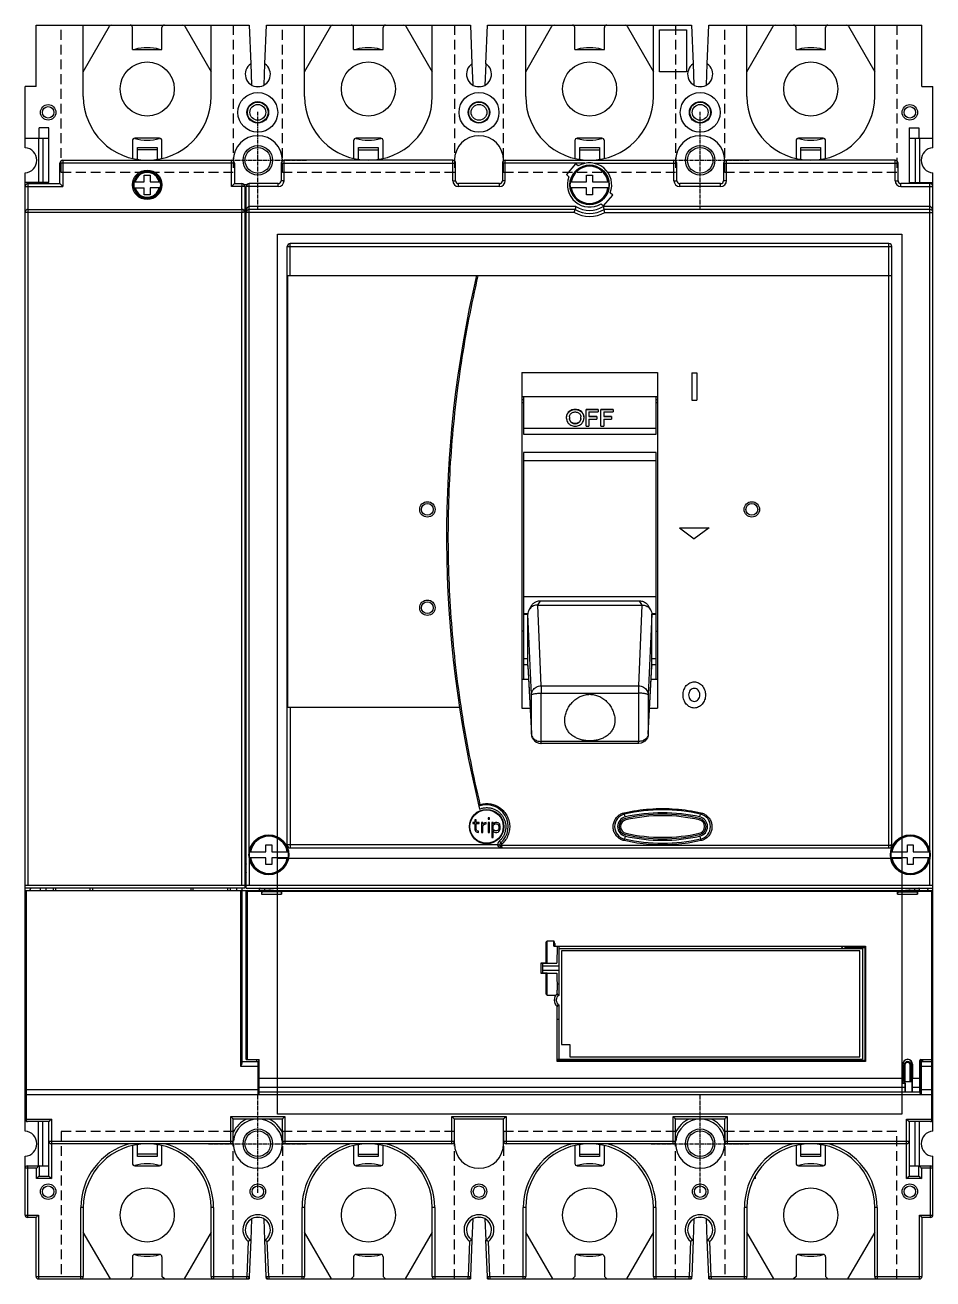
# Model space of a CAD drawing. Extents: x 0 to 185, y 0 to 255.
import ezdxf

# ---------------------------------------------------------------- set-up
doc = ezdxf.new("R2010")
doc.units = 0
doc.linetypes.add('AXES2', pattern=[1.125, 0.75, -0.125, 0.125, -0.125])
doc.linetypes.add('HIDDEN', pattern=[0.375, 0.25, -0.125])
doc.layers.add('AXE', color=80, linetype='AXES2')

# ---------------------------------------------------------------- blocks, each defined once
blk = doc.blocks.new('ègsd')
for p, q in [((3159.8, 1572), (3159.8, 1584.5)), ((3159.8, 1584.5), (3203.15, 1584.5)), ((3169.4, 1570), (3169.4, 1584.5)), ((3169.4, 1574.98), (3174.75, 1584.25)), ((3179.4, 1579.5), (3179.4, 1584)), ((3185.4, 1579.5), (3185.4, 1584)), ((3190.04, 1584.25), (3195.4, 1574.98)), ((3195.4, 1570), (3195.4, 1584.5)), ((3203.15, 1584.5), (3203.47, 1576.62)), ((3206.32, 1576.62), (3206.65, 1584.5)), ((3206.65, 1584.5), (3248.15, 1584.5)), ((3214.4, 1570), (3214.4, 1584.5)), ((3214.4, 1574.98), (3219.75, 1584.25)), ((3224.4, 1579.5), (3224.4, 1584)), ((3230.4, 1579.5), (3230.4, 1584)), ((3235.04, 1584.25), (3240.4, 1574.98)), ((3240.4, 1570), (3240.4, 1584.5)), ((3248.15, 1584.5), (3248.47, 1576.62)), ((3251.32, 1576.62), (3251.65, 1584.5)), ((3251.65, 1584.5), (3293.15, 1584.5)), ((3259.4, 1570), (3259.4, 1584.5)), ((3259.4, 1574.98), (3264.75, 1584.25)), ((3269.4, 1579.5), (3269.4, 1584)), ((3275.4, 1579.5), (3275.4, 1584)), ((3280.04, 1584.25), (3285.4, 1574.98)), ((3285.4, 1570), (3285.4, 1584.5)), ((3293.15, 1584.5), (3293.47, 1576.62)), ((3296.32, 1576.62), (3296.65, 1584.5)), ((3296.65, 1584.5), (3340, 1584.5)), ((3304.4, 1570), (3304.4, 1584.5)), ((3304.4, 1574.98), (3309.75, 1584.25)), ((3314.4, 1579.5), (3314.4, 1584)), ((3320.4, 1579.5), (3320.4, 1584)), ((3325.04, 1584.25), (3330.4, 1574.98)), ((3330.4, 1570), (3330.4, 1584.5)), ((3340, 1572), (3340, 1584.5)), ((3286.6, 1575), (3286.6, 1583.5)), ((3286.6, 1583.5), (3292.1, 1583.5)), ((3292.1, 1583.5), (3292.1, 1575)), ((3179.4, 1579.5), (3185.4, 1579.5)), ((3224.4, 1579.5), (3230.4, 1579.5)), ((3269.4, 1579.5), (3275.4, 1579.5)), ((3314.4, 1579.5), (3320.4, 1579.5)), ((3203.46, 1576.62), (3203.63, 1572.32)), ((3206.16, 1572.31), (3206.33, 1576.62)), ((3248.46, 1576.62), (3248.63, 1572.32)), ((3251.16, 1572.31), (3251.33, 1576.62)), ((3293.46, 1576.62), (3293.63, 1572.32)), ((3296.16, 1572.31), (3296.33, 1576.62)), ((3292.1, 1575), (3286.6, 1575)), ((3157.55, 1559.55), (3157.55, 1572)), ((3159.8, 1572), (3157.55, 1572)), ((3204.56, 1572), (3205.21, 1572)), ((3249.56, 1572), (3250.21, 1572)), ((3294.56, 1572), (3295.21, 1572)), ((3340, 1572), (3342.25, 1572)), ((3342.25, 1559.55), (3342.25, 1572)), ((3160.4, 1561.5), (3160.4, 1563.6)), ((3162.4, 1563.6), (3160.4, 1563.6)), ((3162.4, 1552.5), (3162.4, 1563.6)), ((3337.4, 1563.6), (3337.4, 1552.5)), ((3337.4, 1563.6), (3339.4, 1563.6)), ((3339.4, 1563.6), (3339.4, 1561.5)), ((3157.55, 1561.5), (3162.4, 1561.5)), ((3160.25, 1561.5), (3160.25, 1552.5)), ((3161.15, 1561.5), (3161.15, 1552.5)), ((3179.4, 1561), (3179.4, 1557.37)), ((3184.9, 1561.5), (3179.9, 1561.5)), ((3185.4, 1557.37), (3185.4, 1561)), ((3224.4, 1561), (3224.4, 1557.37)), ((3229.9, 1561.5), (3224.9, 1561.5)), ((3230.4, 1557.37), (3230.4, 1561)), ((3269.4, 1561), (3269.4, 1557.37)), ((3274.9, 1561.5), (3269.9, 1561.5)), ((3275.4, 1557.37), (3275.4, 1561)), ((3314.4, 1561), (3314.4, 1557.37)), ((3319.9, 1561.5), (3314.9, 1561.5)), ((3320.4, 1557.37), (3320.4, 1561)), ((3337.4, 1561.5), (3342.25, 1561.5)), ((3338.65, 1561.5), (3338.65, 1552.5)), ((3339.55, 1561.5), (3339.55, 1552.5)), ((3180.4, 1557.23), (3180.4, 1559.6)), ((3180.4, 1559.6), (3184.4, 1559.6)), ((3184.4, 1559.1), (3180.4, 1559.1)), ((3184.4, 1559.6), (3184.4, 1557.23)), ((3225.4, 1557.23), (3225.4, 1559.6)), ((3225.4, 1559.6), (3229.4, 1559.6)), ((3225.4, 1559.1), (3229.4, 1559.1)), ((3229.4, 1559.6), (3229.4, 1557.23)), ((3270.4, 1557.23), (3270.4, 1559.6)), ((3270.4, 1559.6), (3274.4, 1559.6)), ((3270.4, 1559.1), (3274.4, 1559.1)), ((3274.4, 1559.6), (3274.4, 1557.23)), ((3315.4, 1557.23), (3315.4, 1559.6)), ((3315.4, 1559.6), (3319.4, 1559.6)), ((3315.4, 1559.1), (3319.4, 1559.1)), ((3319.4, 1559.6), (3319.4, 1557.23)), ((3164.64, 1552.26), (3164.64, 1556.4)), ((3165.01, 1556.4), (3164.64, 1556.4)), ((3165.24, 1556.4), (3165.01, 1556.4)), ((3165.23, 1556.41), (3165.23, 1551.66)), ((3199.55, 1556.41), (3165.23, 1556.41)), ((3165.24, 1557), (3165.24, 1556.41)), ((3165.24, 1557), (3199.54, 1557)), ((3199.54, 1556.63), (3199.54, 1557)), ((3199.54, 1556.41), (3199.54, 1556.63)), ((3199.55, 1551.66), (3199.55, 1556.41)), ((3200.14, 1556.4), (3199.55, 1556.4)), ((3199.9, 1556.88), (3199.9, 1557)), ((3200.14, 1556.4), (3200.14, 1552.25)), ((3209.65, 1556.4), (3209.65, 1552.85)), ((3209.65, 1556.4), (3245.15, 1556.4)), ((3209.9, 1557), (3209.9, 1556.87)), ((3210.25, 1552.85), (3210.25, 1557)), ((3244.55, 1557), (3210.25, 1557)), ((3244.55, 1552.85), (3244.55, 1557)), ((3244.9, 1556.87), (3244.9, 1557)), ((3245.15, 1552.85), (3245.15, 1556.4)), ((3254.65, 1556.4), (3254.65, 1552.85)), ((3271.45, 1556.4), (3254.65, 1556.4)), ((3254.9, 1557), (3254.9, 1556.87)), ((3255.25, 1552.85), (3255.25, 1557)), ((3255.25, 1557), (3289.55, 1557)), ((3269.54, 1556.3), (3267.67, 1554.08)), ((3270.06, 1555.85), (3269.54, 1556.3)), ((3273.34, 1556.4), (3290.15, 1556.4)), ((3289.55, 1552.85), (3289.55, 1557)), ((3289.9, 1556.87), (3289.9, 1557)), ((3290.15, 1552.85), (3290.15, 1556.4)), ((3299.65, 1556.4), (3299.65, 1552.85)), ((3299.65, 1556.4), (3335.15, 1556.4)), ((3299.9, 1557), (3299.9, 1556.87)), ((3300.25, 1552.85), (3300.25, 1557)), ((3334.55, 1557), (3300.25, 1557)), ((3334.55, 1552.85), (3334.55, 1557)), ((3335.15, 1552.85), (3335.15, 1556.4)), ((3157.55, 1551.73), (3157.55, 1554.46)), ((3181.8, 1552.6), (3181.8, 1554)), ((3181.8, 1554), (3183, 1554)), ((3183, 1554), (3183, 1552.6)), ((3267.67, 1554.08), (3268.2, 1553.63)), ((3271.8, 1552.6), (3271.8, 1554)), ((3271.8, 1554), (3273, 1554)), ((3273, 1554), (3273, 1552.6)), ((3342.25, 1359.55), (3342.25, 1554.46)), ((3162.4, 1552.5), (3157.55, 1552.5)), ((3157.55, 1409), (3157.55, 1551.73)), ((3157.55, 1551.65), (3157.92, 1551.66)), ((3157.92, 1551.66), (3158.14, 1551.66)), ((3158.14, 1552.26), (3158.14, 1551.66)), ((3158.14, 1552.26), (3164.64, 1552.26)), ((3158.14, 1551.66), (3158.14, 1547)), ((3158.14, 1551.66), (3165.23, 1551.66)), ((3179.73, 1552.6), (3181.8, 1552.6)), ((3179.73, 1551.4), (3181.8, 1551.4)), ((3181.8, 1550), (3181.8, 1551.4)), ((3183, 1552.6), (3185.06, 1552.6)), ((3183, 1551.4), (3183, 1550)), ((3185.06, 1551.4), (3183, 1551.4)), ((3201.65, 1551.66), (3199.55, 1551.66)), ((3200.14, 1552.25), (3201.64, 1552.25)), ((3201.64, 1552.25), (3201.64, 1551.66)), ((3201.65, 1547), (3201.65, 1551.66)), ((3202.68, 1552), (3202.12, 1552)), ((3202.24, 1551.68), (3202.24, 1409)), ((3202.25, 1551.68), (3202.24, 1546.46)), ((3202.55, 1409), (3202.55, 1551.65)), ((3209.05, 1551.65), (3202.55, 1551.65)), ((3203.15, 1416.39), (3203.15, 1552.25)), ((3209.05, 1552.25), (3203.15, 1552.25)), ((3209.05, 1551.65), (3209.05, 1552.25)), ((3210.25, 1552.85), (3209.65, 1552.85)), ((3244.55, 1552.85), (3245.15, 1552.85)), ((3245.75, 1551.65), (3245.75, 1552.25)), ((3254.05, 1552.25), (3245.75, 1552.25)), ((3254.05, 1551.65), (3245.75, 1551.65)), ((3254.05, 1551.65), (3254.05, 1552.25)), ((3255.25, 1552.85), (3254.65, 1552.85)), ((3268.46, 1552.6), (3271.8, 1552.6)), ((3271.8, 1551.4), (3268.46, 1551.4)), ((3271.8, 1550), (3271.8, 1551.4)), ((3273, 1552.6), (3276.34, 1552.6)), ((3273, 1551.4), (3273, 1550)), ((3276.34, 1551.4), (3273, 1551.4)), ((3289.55, 1552.85), (3290.15, 1552.85)), ((3290.75, 1551.65), (3290.75, 1552.25)), ((3299.05, 1552.25), (3290.75, 1552.25)), ((3299.05, 1551.65), (3290.75, 1551.65)), ((3299.05, 1551.65), (3299.05, 1552.25)), ((3300.25, 1552.85), (3299.65, 1552.85)), ((3334.55, 1552.85), (3335.15, 1552.85)), ((3335.75, 1551.65), (3335.75, 1552.25)), ((3341.65, 1552.25), (3335.75, 1552.25)), ((3335.75, 1551.65), (3342.25, 1551.65)), ((3337.4, 1552.5), (3342.25, 1552.5)), ((3341.65, 1416.39), (3341.65, 1552.25)), ((3183, 1550), (3181.8, 1550)), ((3273, 1550), (3271.8, 1550)), ((3274.73, 1548.16), (3275.26, 1547.71)), ((3275.26, 1547.71), (3277.12, 1549.93)), ((3277.12, 1549.93), (3276.59, 1550.38)), ((3158.14, 1547), (3201.65, 1547)), ((3158.14, 1546.41), (3158.14, 1409.6)), ((3201.65, 1546.41), (3158.14, 1546.41)), ((3201.65, 1409.6), (3201.65, 1546.41)), ((3269.3, 1546.4), (3202.55, 1546.4)), ((3269.63, 1547.6), (3203.15, 1547.6)), ((3269.46, 1547), (3203.15, 1547)), ((3341.65, 1547.6), (3275.17, 1547.6)), ((3341.65, 1547), (3275.34, 1547)), ((3275.49, 1546.4), (3342.25, 1546.4)), ((3210.9, 1417.75), (3210.9, 1539.45)), ((3210.9, 1539.45), (3333.9, 1539.45)), ((3211.5, 1533.55), (3211.5, 1540.05)), ((3333.3, 1540.05), (3211.5, 1540.05)), ((3333.3, 1417.15), (3333.3, 1540.05)), ((3333.9, 1417.75), (3333.9, 1539.45)), ((3210.98, 1445.75), (3210.98, 1533.55)), ((3210.98, 1533.55), (3333.9, 1533.55)), ((3258.6, 1513.82), (3258.6, 1445.57)), ((3258.6, 1513.82), (3286.2, 1513.82)), ((3286.2, 1513.82), (3286.2, 1445.57)), ((3293.17, 1513.75), (3293.17, 1508.21)), ((3293.17, 1513.75), (3294.22, 1513.75)), ((3294.22, 1513.75), (3294.22, 1508.21)), ((3258.6, 1508.95), (3286.2, 1508.95)), ((3258.6, 1507.74), (3258.95, 1507.74)), ((3258.95, 1508.95), (3258.95, 1501.27)), ((3285.95, 1501.27), (3285.95, 1508.95)), ((3285.95, 1507.74), (3286.2, 1507.74)), ((3293.17, 1508.21), (3294.22, 1508.21)), ((3267.72, 1504.47), (3267.72, 1504.83)), ((3268.32, 1504.83), (3268.32, 1504.47)), ((3269.42, 1506.34), (3269.42, 1506.3)), ((3269.52, 1506.34), (3269.42, 1506.34)), ((3269.42, 1506.3), (3269.52, 1506.3)), ((3269.42, 1505.81), (3269.52, 1505.81)), ((3269.52, 1506.3), (3269.52, 1506.34)), ((3270.62, 1504.47), (3270.62, 1504.83)), ((3271.22, 1504.83), (3271.22, 1504.47)), ((3271.67, 1502.93), (3271.67, 1506.34)), ((3274.17, 1506.34), (3271.67, 1506.34)), ((3271.67, 1506.3), (3274.17, 1506.3)), ((3272.27, 1505.81), (3272.27, 1504.87)), ((3272.27, 1505.81), (3274.17, 1505.81)), ((3273.87, 1504.92), (3272.27, 1504.92)), ((3272.27, 1504.87), (3273.87, 1504.87)), ((3273.87, 1504.92), (3273.87, 1504.38)), ((3274.17, 1506.34), (3274.17, 1505.81)), ((3274.67, 1502.93), (3274.67, 1506.34)), ((3277.17, 1506.34), (3274.67, 1506.34)), ((3274.67, 1506.3), (3277.17, 1506.3)), ((3275.27, 1505.81), (3275.27, 1504.87)), ((3275.27, 1505.81), (3277.17, 1505.81)), ((3276.87, 1504.92), (3275.27, 1504.92)), ((3275.27, 1504.87), (3276.87, 1504.87)), ((3276.87, 1504.92), (3276.87, 1504.38)), ((3277.17, 1506.34), (3277.17, 1505.81)), ((3285.95, 1502.46), (3258.95, 1502.46)), ((3269.42, 1503.48), (3269.42, 1503.43)), ((3269.52, 1503.48), (3269.42, 1503.48)), ((3269.52, 1503.43), (3269.42, 1503.43)), ((3269.42, 1502.93), (3269.52, 1502.93)), ((3269.52, 1503.43), (3269.52, 1503.48)), ((3271.67, 1502.93), (3272.27, 1502.93)), ((3272.27, 1504.38), (3272.27, 1502.93)), ((3272.27, 1504.38), (3273.87, 1504.38)), ((3274.67, 1502.93), (3275.27, 1502.93)), ((3275.27, 1504.38), (3275.27, 1502.93)), ((3275.27, 1504.38), (3276.87, 1504.38)), ((3258.95, 1501.27), (3285.95, 1501.27)), ((3258.95, 1497.56), (3258.95, 1464.7)), ((3285.95, 1497.56), (3258.95, 1497.56)), ((3285.95, 1464.7), (3285.95, 1497.56)), ((3258.95, 1495.97), (3285.95, 1495.97)), ((3290.7, 1482.24), (3296.7, 1482.24)), ((3290.7, 1482.24), (3293.7, 1480.01)), ((3296.7, 1482.24), (3293.7, 1480.01)), ((3285.95, 1468.24), (3258.95, 1468.24)), ((3260.59, 1466.45), (3260.1, 1465.62)), ((3262.32, 1467.4), (3261.82, 1466.55)), ((3262.55, 1450.11), (3261.85, 1466.55)), ((3261.85, 1466.55), (3283.05, 1466.55)), ((3262.32, 1467.4), (3282.57, 1467.4)), ((3283.05, 1466.55), (3282.34, 1450.11)), ((3283.07, 1466.55), (3282.57, 1467.4)), ((3284.8, 1465.62), (3284.3, 1466.45)), ((3259.85, 1464.77), (3258.95, 1464.77)), ((3258.95, 1464.7), (3258.95, 1451.48)), ((3258.95, 1464.7), (3259.85, 1464.7)), ((3260.55, 1448.27), (3259.85, 1464.7)), ((3259.85, 1454.23), (3259.85, 1464.7)), ((3285.05, 1464.7), (3284.34, 1448.27)), ((3285.95, 1464.77), (3285.05, 1464.77)), ((3285.05, 1464.7), (3285.95, 1464.7)), ((3285.05, 1454.23), (3285.05, 1464.7)), ((3285.95, 1451.48), (3285.95, 1464.7)), ((3258.95, 1461.25), (3258.6, 1461.25)), ((3285.95, 1461.25), (3286.2, 1461.25)), ((3259.85, 1455.62), (3258.95, 1455.62)), ((3259.85, 1454.38), (3258.95, 1454.38)), ((3259.85, 1454.23), (3260.55, 1440.4)), ((3259.85, 1454.14), (3259.85, 1454.22)), ((3259.85, 1454.14), (3260.55, 1440.31)), ((3284.34, 1440.4), (3285.05, 1454.23)), ((3284.34, 1440.31), (3285.05, 1454.14)), ((3285.95, 1455.62), (3285.05, 1455.62)), ((3285.95, 1454.38), (3285.05, 1454.38)), ((3285.05, 1454.22), (3285.05, 1454.14)), ((3258.6, 1451.48), (3259.98, 1451.48)), ((3284.91, 1451.48), (3286.2, 1451.48)), ((3262.55, 1450.11), (3282.34, 1450.11)), ((3262.55, 1450.11), (3262.55, 1448.63)), ((3262.55, 1448.63), (3282.34, 1448.63)), ((3282.34, 1450.11), (3282.34, 1448.63)), ((3210.98, 1445.75), (3245.92, 1445.75)), ((3211.5, 1445.75), (3211.5, 1417.15)), ((3258.6, 1445.57), (3260.29, 1445.57)), ((3284.61, 1445.57), (3286.2, 1445.57)), ((3260.55, 1440.32), (3260.55, 1440.4)), ((3260.55, 1440.31), (3260.55, 1440.32)), ((3282.34, 1438.79), (3262.55, 1438.79)), ((3262.55, 1438.41), (3262.55, 1438.79)), ((3282.34, 1438.41), (3262.55, 1438.41)), ((3282.34, 1438.41), (3282.34, 1438.79)), ((3284.34, 1440.4), (3284.34, 1440.32)), ((3252.05, 1423.3), (3251.78, 1423.3)), ((3251.78, 1423.3), (3251.78, 1422.99)), ((3251.78, 1422.99), (3252.05, 1422.99)), ((3252.05, 1422.99), (3252.05, 1423.3)), ((3279.65, 1423.46), (3279.52, 1424.04)), ((3294.84, 1423.46), (3294.97, 1424.04)), ((3249.08, 1422.35), (3248.65, 1422.35)), ((3248.65, 1422.35), (3248.65, 1422.09)), ((3248.65, 1422.09), (3249.08, 1422.09)), ((3249.35, 1422.86), (3249.08, 1422.86)), ((3249.08, 1422.86), (3249.08, 1422.35)), ((3249.08, 1422.09), (3249.08, 1420.82)), ((3249.08, 1420.82), (3249.19, 1420.56)), ((3249.19, 1420.56), (3249.35, 1420.43)), ((3249.35, 1422.35), (3249.35, 1422.86)), ((3249.94, 1422.35), (3249.35, 1422.35)), ((3249.35, 1422.09), (3249.94, 1422.09)), ((3249.35, 1420.94), (3249.35, 1422.09)), ((3249.4, 1420.75), (3249.35, 1420.94)), ((3249.35, 1420.43), (3249.51, 1420.37)), ((3249.56, 1420.62), (3249.4, 1420.75)), ((3249.51, 1420.37), (3249.83, 1420.3)), ((3249.83, 1420.56), (3249.56, 1420.62)), ((3249.83, 1420.3), (3249.83, 1420.56)), ((3249.94, 1422.09), (3249.94, 1422.35)), ((3250.65, 1422.35), (3250.38, 1422.35)), ((3250.38, 1422.35), (3250.38, 1420.3)), ((3250.65, 1421.96), (3250.65, 1422.35)), ((3250.75, 1422.09), (3250.65, 1421.96)), ((3250.65, 1421.58), (3250.81, 1421.84)), ((3250.65, 1420.3), (3250.65, 1421.58)), ((3250.92, 1422.22), (3250.75, 1422.09)), ((3250.81, 1421.84), (3251.02, 1421.96)), ((3251.08, 1422.28), (3250.92, 1422.22)), ((3251.02, 1421.96), (3251.35, 1422.03)), ((3251.35, 1422.35), (3251.08, 1422.28)), ((3251.35, 1422.03), (3251.35, 1422.35)), ((3252.05, 1422.35), (3251.78, 1422.35)), ((3251.78, 1422.35), (3251.78, 1420.3)), ((3252.05, 1420.3), (3252.05, 1422.35)), ((3252.75, 1422.35), (3252.48, 1422.35)), ((3252.48, 1422.35), (3252.48, 1419.28)), ((3252.75, 1421.96), (3252.75, 1422.35)), ((3252.81, 1422.09), (3252.75, 1421.96)), ((3252.75, 1421.65), (3252.86, 1421.84)), ((3252.75, 1421.01), (3252.75, 1421.65)), ((3252.86, 1420.82), (3252.75, 1421.01)), ((3252.75, 1420.69), (3252.81, 1420.56)), ((3252.75, 1419.28), (3252.75, 1420.69)), ((3252.92, 1422.22), (3252.81, 1422.09)), ((3252.81, 1420.56), (3252.92, 1420.43)), ((3252.86, 1421.84), (3253.02, 1421.96)), ((3253.02, 1420.69), (3252.86, 1420.82)), ((3253.02, 1422.28), (3252.92, 1422.22)), ((3252.92, 1420.43), (3253.02, 1420.37)), ((3253.24, 1422.35), (3253.02, 1422.28)), ((3253.24, 1422.03), (3253.02, 1421.96)), ((3253.24, 1420.62), (3253.02, 1420.69)), ((3253.02, 1420.37), (3253.24, 1420.3)), ((3253.56, 1422.35), (3253.24, 1422.35)), ((3253.24, 1422.03), (3253.56, 1422.03)), ((3253.46, 1420.62), (3253.24, 1420.62)), ((3253.67, 1420.69), (3253.46, 1420.62)), ((3253.78, 1422.28), (3253.56, 1422.35)), ((3253.56, 1422.03), (3253.78, 1421.9)), ((3253.56, 1420.3), (3253.78, 1420.37)), ((3253.83, 1420.82), (3253.67, 1420.69)), ((3253.94, 1422.16), (3253.78, 1422.28)), ((3253.78, 1421.9), (3253.89, 1421.71)), ((3253.78, 1420.37), (3253.94, 1420.5)), ((3253.89, 1420.94), (3253.83, 1420.82)), ((3253.89, 1421.71), (3253.94, 1421.52)), ((3253.94, 1421.13), (3253.89, 1420.94)), ((3254.11, 1421.96), (3253.94, 1422.16)), ((3253.94, 1421.52), (3253.94, 1421.13)), ((3253.94, 1420.5), (3254.16, 1420.82)), ((3254.16, 1421.84), (3254.11, 1421.96)), ((3254.21, 1421.58), (3254.16, 1421.84)), ((3254.16, 1420.82), (3254.21, 1421.07)), ((3254.21, 1421.07), (3254.21, 1421.58)), ((3250.38, 1420.3), (3250.65, 1420.3)), ((3251.78, 1420.3), (3252.05, 1420.3)), ((3252.48, 1419.28), (3252.75, 1419.28)), ((3253.24, 1420.3), (3253.56, 1420.3)), ((3279.65, 1419.55), (3279.52, 1418.97)), ((3294.84, 1419.55), (3294.97, 1418.97)), ((3202.3, 1417), (3202.24, 1417)), ((3203.21, 1416.35), (3206.55, 1416.35)), ((3206.55, 1416.35), (3206.55, 1417.75)), ((3206.55, 1417.75), (3207.75, 1417.75)), ((3207.75, 1417.75), (3207.75, 1416.35)), ((3207.75, 1416.35), (3211.09, 1416.35)), ((3253.69, 1417.75), (3210.9, 1417.75)), ((3211.5, 1417.15), (3333.3, 1417.15)), ((3333.3, 1417.67), (3254.46, 1417.67)), ((3333.71, 1416.35), (3337.05, 1416.35)), ((3337.05, 1417.75), (3338.25, 1417.75)), ((3337.05, 1416.35), (3337.05, 1417.75)), ((3338.25, 1417.75), (3338.25, 1416.35)), ((3338.25, 1416.35), (3341.59, 1416.35)), ((3203.15, 1415.12), (3203.15, 1409.6)), ((3206.55, 1415.15), (3203.21, 1415.15)), ((3206.55, 1413.75), (3206.55, 1415.15)), ((3207.75, 1413.75), (3206.55, 1413.75)), ((3207.75, 1415.15), (3207.75, 1413.75)), ((3211.09, 1415.15), (3207.75, 1415.15)), ((3337.05, 1415.15), (3333.71, 1415.15)), ((3337.05, 1413.75), (3337.05, 1415.15)), ((3338.25, 1413.75), (3337.05, 1413.75)), ((3341.59, 1415.15), (3338.25, 1415.15)), ((3338.25, 1415.15), (3338.25, 1413.75)), ((3341.65, 1409.6), (3341.65, 1415.12)), ((3157.55, 1409.6), (3202.24, 1409.6)), ((3157.55, 1359.55), (3157.55, 1409)), ((3202.24, 1409), (3157.55, 1409)), ((3157.55, 1408.5), (3335.09, 1408.5)), ((3157.75, 1408.5), (3157.75, 1362)), ((3158.55, 1408.5), (3158.73, 1409)), ((3160.65, 1409), (3160.65, 1408.5)), ((3161.75, 1409), (3161.75, 1408.5)), ((3163.25, 1409), (3163.25, 1408.5)), ((3163.74, 1409), (3163.74, 1408.5)), ((3170.74, 1409), (3170.74, 1408.5)), ((3171.25, 1409), (3171.25, 1408.5)), ((3191.25, 1409), (3191.25, 1408.5)), ((3191.74, 1408.5), (3191.74, 1409)), ((3198.74, 1409), (3198.74, 1408.5)), ((3199.25, 1409), (3199.25, 1408.5)), ((3200.65, 1408.5), (3200.65, 1409)), ((3201.45, 1372.7), (3201.45, 1408.5)), ((3201.65, 1409), (3201.65, 1373.3)), ((3202.55, 1409.6), (3342.25, 1409.6)), ((3202.55, 1409), (3342.25, 1409)), ((3202.55, 1374.1), (3202.55, 1408.3)), ((3205.67, 1408.3), (3202.55, 1408.3)), ((3202.75, 1408.5), (3202.75, 1374.1)), ((3205.25, 1408.5), (3205.25, 1409)), ((3207.15, 1408.85), (3205.25, 1408.85)), ((3205.67, 1408.3), (3205.67, 1407.75)), ((3205.69, 1408.2), (3205.67, 1407.75)), ((3205.67, 1407.75), (3209.72, 1407.75)), ((3209.7, 1408.2), (3205.69, 1408.2)), ((3205.7, 1408.2), (3205.7, 1408.5)), ((3206.25, 1409), (3206.25, 1408.5)), ((3207.15, 1408.85), (3207.15, 1409)), ((3209.7, 1408.2), (3209.7, 1408.5)), ((3209.72, 1407.75), (3209.7, 1408.2)), ((3209.72, 1408.3), (3209.72, 1407.75)), ((3335.07, 1408.3), (3209.72, 1408.3)), ((3335.07, 1407.75), (3335.07, 1408.3)), ((3335.09, 1408.2), (3335.07, 1407.75)), ((3335.07, 1407.75), (3339.12, 1407.75)), ((3335.09, 1408.2), (3339.1, 1408.2)), ((3335.1, 1408.5), (3342.25, 1408.5)), ((3335.1, 1408.5), (3335.1, 1408.2)), ((3337.65, 1409), (3337.65, 1408.85)), ((3339.55, 1408.85), (3337.65, 1408.85)), ((3338.55, 1408.5), (3338.55, 1409)), ((3339.1, 1408.5), (3339.1, 1408.2)), ((3339.12, 1407.75), (3339.1, 1408.2)), ((3342.25, 1408.3), (3339.12, 1408.3)), ((3339.12, 1408.3), (3339.12, 1407.75)), ((3339.55, 1408.5), (3339.55, 1409)), ((3341.06, 1409), (3341.25, 1408.5)), ((3342.05, 1362), (3342.05, 1408.5)), ((3263.56, 1397.71), (3263.59, 1393.71)), ((3263.56, 1393.74), (3263.56, 1397.71)), ((3265.1, 1398.2), (3263.76, 1398.2)), ((3263.79, 1393.7), (3263.76, 1398.2)), ((3265.1, 1397.2), (3265.1, 1398.2)), ((3265.3, 1397.7), (3265.3, 1397.2)), ((3265.1, 1397.2), (3328.5, 1397.2)), ((3265.8, 1397.2), (3265.72, 1393.7)), ((3266.2, 1387.2), (3266.2, 1397.2)), ((3266.2, 1396.7), (3327.9, 1396.7)), ((3327.4, 1396.2), (3266.7, 1396.2)), ((3266.7, 1396.2), (3266.7, 1377.2)), ((3323.5, 1397.2), (3323.92, 1396.7)), ((3324.57, 1396.7), (3324.15, 1397.2)), ((3324.4, 1396.9), (3328.4, 1396.9)), ((3327.4, 1374.7), (3327.4, 1396.2)), ((3327.9, 1396.7), (3327.9, 1374.2)), ((3328.4, 1396.9), (3328.4, 1374)), ((3328.5, 1397.2), (3328.5, 1373.7)), ((3263.56, 1393.74), (3262.46, 1393.74)), ((3262.46, 1393.74), (3262.5, 1393.7)), ((3262.46, 1393.74), (3262.46, 1391.67)), ((3262.5, 1393.7), (3265.72, 1393.7)), ((3262.5, 1393.7), (3262.5, 1391.7)), ((3262.9, 1391.7), (3262.9, 1393.7)), ((3262.9, 1393.2), (3266.2, 1393.2)), ((3263.56, 1393.74), (3263.59, 1393.71)), ((3262.46, 1391.67), (3262.5, 1391.7)), ((3262.46, 1391.67), (3263.56, 1391.67)), ((3263.59, 1391.7), (3262.5, 1391.7)), ((3266.2, 1392.2), (3262.9, 1392.2)), ((3263.59, 1391.7), (3263.56, 1387.7)), ((3263.56, 1391.67), (3263.59, 1391.7)), ((3263.56, 1387.7), (3263.56, 1391.67)), ((3263.76, 1387.2), (3263.79, 1391.7)), ((3263.79, 1391.7), (3265.72, 1391.7)), ((3265.72, 1391.7), (3265.8, 1388.2)), ((3263.76, 1387.2), (3265.52, 1387.2)), ((3265.77, 1389.5), (3266.2, 1389.5)), ((3265.8, 1387.5), (3265.8, 1388.2)), ((3265.3, 1386.6), (3265.25, 1386.6)), ((3265.25, 1385.8), (3265.3, 1385.8)), ((3265.3, 1385.8), (3265.3, 1386.6)), ((3265.8, 1373.7), (3265.8, 1384.91)), ((3266.2, 1374.2), (3266.2, 1385.2)), ((3266.2, 1382.25), (3265.8, 1382.25)), ((3266.7, 1377.2), (3268.4, 1377.2)), ((3268.4, 1377.2), (3268.4, 1374.7)), ((3268.4, 1374.7), (3327.4, 1374.7)), ((3205.15, 1372.7), (3201.45, 1372.7)), ((3201.65, 1373.7), (3204.95, 1373.7)), ((3202.55, 1374.1), (3205.2, 1374.1)), ((3204.65, 1374.1), (3204.65, 1373.7)), ((3204.95, 1367), (3204.95, 1373.7)), ((3205.15, 1367.2), (3205.15, 1374.1)), ((3205.2, 1367.55), (3205.2, 1374.1)), ((3265.8, 1374.2), (3327.9, 1374.2)), ((3265.8, 1374), (3328.4, 1374)), ((3328.5, 1373.7), (3265.8, 1373.7)), ((3325.98, 1374.2), (3325.98, 1374)), ((3326.24, 1374.2), (3326.24, 1374)), ((3336.15, 1373.15), (3336.09, 1373.15)), ((3336.09, 1373.15), (3336.09, 1370.25)), ((3336.15, 1369.3), (3336.15, 1373.15)), ((3336.55, 1372.95), (3336.35, 1372.95)), ((3336.35, 1369.65), (3336.35, 1372.95)), ((3336.55, 1372.95), (3336.55, 1369.65)), ((3337.85, 1372.95), (3337.65, 1372.95)), ((3337.65, 1369.65), (3337.65, 1372.95)), ((3337.85, 1372.95), (3337.85, 1369.65)), ((3338.1, 1373.15), (3338.05, 1373.15)), ((3338.05, 1367.58), (3338.05, 1373.15)), ((3338.1, 1373.15), (3338.1, 1370.25)), ((3339.6, 1367.55), (3339.6, 1373.9)), ((3339.65, 1367.2), (3339.65, 1374.03)), ((3342.25, 1372.7), (3339.65, 1372.7)), ((3339.8, 1374.1), (3342.25, 1374.1)), ((3339.85, 1373.7), (3342.05, 1373.7)), ((3339.85, 1373.7), (3339.85, 1367)), ((3339.95, 1373.7), (3339.95, 1374.1)), ((3340.15, 1374.1), (3340.15, 1373.7)), ((3336.09, 1370.25), (3205.2, 1370.25)), ((3336.11, 1369.26), (3336.11, 1370.25)), ((3336.35, 1369.65), (3337.85, 1369.65)), ((3338.09, 1368.48), (3338.09, 1370.25)), ((3339.6, 1370.25), (3338.1, 1370.25)), ((3157.55, 1368), (3205.15, 1368)), ((3157.75, 1367), (3342.05, 1367)), ((3205.2, 1369.34), (3205.15, 1369.34)), ((3205.2, 1367.63), (3205.15, 1367.63)), ((3339.65, 1367.5), (3205.15, 1367.5)), ((3205.2, 1368.48), (3336.61, 1368.48)), ((3205.2, 1367.55), (3336.64, 1367.55)), ((3336.11, 1369.26), (3336.15, 1369.3)), ((3336.61, 1369.26), (3336.11, 1369.26)), ((3336.65, 1369.3), (3336.15, 1369.3)), ((3336.61, 1369.26), (3336.65, 1369.3)), ((3336.61, 1368.48), (3336.61, 1369.26)), ((3336.65, 1367.58), (3336.64, 1367.55)), ((3336.65, 1367.58), (3336.65, 1369.3)), ((3338.05, 1367.58), (3338.05, 1367.55)), ((3338.05, 1367.55), (3339.6, 1367.55)), ((3338.09, 1368.48), (3339.6, 1368.48)), ((3339.65, 1369.2), (3339.6, 1369.2)), ((3339.65, 1367.7), (3339.6, 1367.7)), ((3339.65, 1368), (3342.25, 1368)), ((3157.55, 1362), (3162.9, 1362)), ((3162.9, 1362), (3162.9, 1349.9)), ((3199.4, 1362.5), (3210.4, 1362.5)), ((3199.4, 1357), (3199.4, 1362.5)), ((3209.9, 1362), (3199.9, 1362)), ((3199.9, 1357), (3199.9, 1362)), ((3209.9, 1357), (3209.9, 1362)), ((3210.4, 1362.5), (3210.4, 1357)), ((3244.4, 1362.5), (3255.4, 1362.5)), ((3244.4, 1357), (3244.4, 1362.5)), ((3254.9, 1362), (3244.9, 1362)), ((3244.9, 1357), (3244.9, 1362)), ((3254.9, 1357), (3254.9, 1362)), ((3255.4, 1362.5), (3255.4, 1357)), ((3289.4, 1362.5), (3300.4, 1362.5)), ((3289.4, 1357), (3289.4, 1362.5)), ((3299.9, 1362), (3289.9, 1362)), ((3289.9, 1357), (3289.9, 1362)), ((3299.9, 1357), (3299.9, 1362)), ((3300.4, 1362.5), (3300.4, 1357)), ((3336.9, 1362), (3342.25, 1362)), ((3336.9, 1349.9), (3336.9, 1362)), ((3162.4, 1361.5), (3158.05, 1361.5)), ((3160.25, 1352.5), (3160.25, 1361.5)), ((3161.15, 1352.5), (3161.15, 1361.5)), ((3162.4, 1350.4), (3162.4, 1361.5)), ((3341.75, 1361.5), (3337.4, 1361.5)), ((3337.4, 1361.5), (3337.4, 1350.4)), ((3338.65, 1352.5), (3338.65, 1361.5)), ((3339.55, 1352.5), (3339.55, 1361.5)), ((3162.4, 1357.5), (3199.9, 1357.5)), ((3199.4, 1357), (3162.9, 1357)), ((3179.4, 1356.61), (3179.4, 1353)), ((3180.4, 1354.4), (3180.4, 1356.81)), ((3184.4, 1356.81), (3184.4, 1354.4)), ((3185.4, 1353), (3185.4, 1356.63)), ((3209.9, 1357.5), (3244.9, 1357.5)), ((3244.4, 1357), (3210.4, 1357)), ((3224.4, 1356.61), (3224.4, 1353)), ((3225.4, 1354.4), (3225.4, 1356.81)), ((3229.4, 1356.81), (3229.4, 1354.4)), ((3230.4, 1353), (3230.4, 1356.63)), ((3254.9, 1357.5), (3289.9, 1357.5)), ((3289.4, 1357), (3255.4, 1357)), ((3269.4, 1356.61), (3269.4, 1353)), ((3270.4, 1354.4), (3270.4, 1356.81)), ((3274.4, 1356.79), (3274.4, 1354.4)), ((3275.4, 1353), (3275.4, 1356.63)), ((3299.9, 1357.5), (3337.4, 1357.5)), ((3336.9, 1357), (3300.4, 1357)), ((3314.4, 1356.61), (3314.4, 1353)), ((3315.4, 1354.4), (3315.4, 1356.81)), ((3319.4, 1356.79), (3319.4, 1354.4)), ((3320.4, 1353), (3320.4, 1356.63)), ((3157.55, 1342.5), (3157.55, 1354.46)), ((3184.4, 1354.9), (3180.4, 1354.9)), ((3184.4, 1354.4), (3180.4, 1354.4)), ((3225.4, 1354.9), (3229.4, 1354.9)), ((3229.4, 1354.4), (3225.4, 1354.4)), ((3270.4, 1354.9), (3274.4, 1354.9)), ((3274.4, 1354.4), (3270.4, 1354.4)), ((3315.4, 1354.9), (3319.4, 1354.9)), ((3319.4, 1354.4), (3315.4, 1354.4)), ((3342.25, 1342.5), (3342.25, 1354.46)), ((3159.9, 1352), (3157.55, 1352)), ((3158.05, 1352.5), (3162.4, 1352.5)), ((3158.05, 1352.5), (3158.05, 1342)), ((3159.9, 1349.9), (3159.9, 1352)), ((3160.4, 1352.5), (3160.4, 1350.4)), ((3179.9, 1352.5), (3184.9, 1352.5)), ((3224.9, 1352.5), (3229.9, 1352.5)), ((3269.9, 1352.5), (3274.9, 1352.5)), ((3314.9, 1352.5), (3319.9, 1352.5)), ((3337.4, 1352.5), (3341.75, 1352.5)), ((3339.4, 1350.4), (3339.4, 1352.5)), ((3342.25, 1352), (3339.9, 1352)), ((3339.9, 1352), (3339.9, 1349.9)), ((3341.75, 1342), (3341.75, 1352.5)), ((3162.9, 1349.9), (3159.9, 1349.9)), ((3160.4, 1350.4), (3162.4, 1350.4)), ((3306.15, 1349.9), (3305.88, 1349.9)), ((3306.15, 1349.9), (3306.15, 1350.4)), ((3339.9, 1349.9), (3336.9, 1349.9)), ((3337.4, 1350.4), (3339.4, 1350.4)), ((3169.4, 1344), (3168.9, 1344)), ((3168.9, 1329.5), (3168.9, 1344)), ((3169.4, 1344), (3169.4, 1330)), ((3195.9, 1344), (3195.4, 1344)), ((3195.4, 1330), (3195.4, 1344)), ((3195.9, 1344), (3195.9, 1329.5)), ((3214.4, 1344), (3213.9, 1344)), ((3213.9, 1329.5), (3213.9, 1344)), ((3214.4, 1344), (3214.4, 1330)), ((3240.9, 1344), (3240.4, 1344)), ((3240.4, 1330), (3240.4, 1344)), ((3240.9, 1344), (3240.9, 1329.5)), ((3259.4, 1344), (3258.9, 1344)), ((3258.9, 1329.5), (3258.9, 1344)), ((3259.4, 1344), (3259.4, 1330)), ((3285.9, 1344), (3285.4, 1344)), ((3285.4, 1330), (3285.4, 1344)), ((3285.9, 1344), (3285.9, 1329.5)), ((3304.4, 1344), (3303.9, 1344)), ((3303.9, 1329.5), (3303.9, 1344)), ((3304.4, 1344), (3304.4, 1330)), ((3330.9, 1344), (3330.4, 1344)), ((3330.4, 1330), (3330.4, 1344)), ((3330.9, 1344), (3330.9, 1329.5)), ((3157.55, 1342.5), (3160.3, 1342.5)), ((3159.8, 1342), (3158.05, 1342)), ((3159.8, 1330), (3159.8, 1342)), ((3160.3, 1342.5), (3160.3, 1329.5)), ((3203.63, 1341.69), (3203.46, 1337.39)), ((3205.2, 1342), (3204.58, 1342)), ((3206.33, 1337.39), (3206.16, 1341.69)), ((3248.63, 1341.69), (3248.46, 1337.39)), ((3250.2, 1342), (3249.58, 1342)), ((3251.33, 1337.39), (3251.16, 1341.69)), ((3293.63, 1341.69), (3293.46, 1337.39)), ((3295.2, 1342), (3294.58, 1342)), ((3296.33, 1337.39), (3296.16, 1341.69)), ((3339.5, 1342.5), (3342.25, 1342.5)), ((3339.5, 1329.5), (3339.5, 1342.5)), ((3341.75, 1342), (3340, 1342)), ((3340, 1342), (3340, 1330)), ((3174.9, 1329.5), (3169.4, 1339.03)), ((3195.4, 1339.03), (3189.9, 1329.5)), ((3219.9, 1329.5), (3214.4, 1339.03)), ((3240.4, 1339.03), (3234.9, 1329.5)), ((3264.9, 1329.5), (3259.4, 1339.03)), ((3285.4, 1339.03), (3279.9, 1329.5)), ((3309.9, 1329.5), (3304.4, 1339.03)), ((3330.4, 1339.03), (3324.9, 1329.5)), ((3202.96, 1337.15), (3202.67, 1330)), ((3203.47, 1337.39), (3203.17, 1329.98)), ((3206.63, 1329.98), (3206.32, 1337.39)), ((3207.13, 1330), (3206.83, 1337.15)), ((3247.96, 1337.15), (3247.67, 1330)), ((3248.47, 1337.39), (3248.17, 1329.98)), ((3251.63, 1329.98), (3251.32, 1337.39)), ((3252.13, 1330), (3251.83, 1337.15)), ((3292.96, 1337.15), (3292.67, 1330)), ((3293.47, 1337.39), (3293.17, 1329.98)), ((3296.63, 1329.98), (3296.32, 1337.39)), ((3297.13, 1330), (3296.83, 1337.15)), ((3179.4, 1334), (3179.4, 1330)), ((3184.9, 1334.5), (3179.9, 1334.5)), ((3185.4, 1334), (3185.4, 1330)), ((3224.4, 1334), (3224.4, 1330)), ((3229.9, 1334.5), (3224.9, 1334.5)), ((3230.4, 1334), (3230.4, 1330)), ((3269.4, 1334), (3269.4, 1330)), ((3274.9, 1334.5), (3269.9, 1334.5)), ((3275.4, 1334), (3275.4, 1330)), ((3314.4, 1334), (3314.4, 1330)), ((3319.9, 1334.5), (3314.9, 1334.5)), ((3320.4, 1334), (3320.4, 1330)), ((3159.8, 1330), (3169.4, 1330)), ((3160.3, 1329.5), (3203.15, 1329.5)), ((3179.4, 1330), (3178.9, 1329.5)), ((3185.9, 1329.5), (3185.4, 1330)), ((3195.4, 1330), (3202.67, 1330)), ((3202.67, 1330), (3203.17, 1329.98)), ((3202.67, 1329.5), (3202.67, 1330)), ((3203.16, 1329.98), (3203.15, 1329.5)), ((3206.63, 1329.98), (3207.13, 1330)), ((3206.65, 1329.5), (3206.63, 1329.98)), ((3206.65, 1329.5), (3248.15, 1329.5)), ((3207.13, 1330), (3214.4, 1330)), ((3207.13, 1330), (3207.13, 1329.5)), ((3224.4, 1330), (3223.9, 1329.5)), ((3230.9, 1329.5), (3230.4, 1330)), ((3240.4, 1330), (3247.67, 1330)), ((3247.67, 1330), (3248.17, 1329.98)), ((3247.67, 1329.5), (3247.67, 1330)), ((3248.16, 1329.98), (3248.15, 1329.5)), ((3251.63, 1329.98), (3252.13, 1330)), ((3251.65, 1329.5), (3251.63, 1329.98)), ((3251.65, 1329.5), (3293.15, 1329.5)), ((3252.13, 1330), (3259.4, 1330)), ((3252.13, 1330), (3252.13, 1329.5)), ((3269.4, 1330), (3268.9, 1329.5)), ((3275.9, 1329.5), (3275.4, 1330)), ((3285.4, 1330), (3292.67, 1330)), ((3292.67, 1330), (3293.17, 1329.98)), ((3292.67, 1329.5), (3292.67, 1330)), ((3293.16, 1329.98), (3293.15, 1329.5)), ((3296.63, 1329.98), (3297.13, 1330)), ((3296.65, 1329.5), (3296.63, 1329.98)), ((3296.65, 1329.5), (3339.5, 1329.5)), ((3297.13, 1330), (3304.4, 1330)), ((3297.13, 1330), (3297.13, 1329.5)), ((3314.4, 1330), (3313.9, 1329.5)), ((3320.9, 1329.5), (3320.4, 1330)), ((3330.4, 1330), (3340, 1330))]:
    blk.add_line(p, q)
at = {"color": 87, "linetype": 'HIDDEN', "ltscale": 8}
for points in [[(3164.9, 1584.5), (3199.9, 1584.5), (3199.9, 1554.5), (3164.9, 1554.5)], [(3209.9, 1584.5), (3244.9, 1584.5), (3244.9, 1554.5), (3209.9, 1554.5)], [(3254.9, 1584.5), (3289.9, 1584.5), (3289.9, 1554.5), (3254.9, 1554.5)], [(3299.9, 1584.5), (3334.9, 1584.5), (3334.9, 1554.5), (3299.9, 1554.5)], [(3164.9, 1329.5), (3199.9, 1329.5), (3199.9, 1359.5), (3164.9, 1359.5)], [(3209.9, 1329.5), (3244.9, 1329.5), (3244.9, 1359.5), (3209.9, 1359.5)], [(3254.9, 1329.5), (3289.9, 1329.5), (3289.9, 1359.5), (3254.9, 1359.5)], [(3299.9, 1329.5), (3334.9, 1329.5), (3334.9, 1359.5), (3299.9, 1359.5)]]:
    blk.add_lwpolyline(points, close=True, dxfattribs=at)
at = {"color": 3}
for points in [[(3208.9, 1542), (3335.9, 1542), (3335.9, 1415), (3208.9, 1415)], [(3208.9, 1542), (3335.9, 1542), (3335.9, 1363), (3208.9, 1363)]]:
    blk.add_lwpolyline(points, close=True, dxfattribs=at)
for points in [[(3260.55, 1440.32), (3260.6, 1439.96), (3260.74, 1439.57), (3260.96, 1439.2), (3261.25, 1438.89), (3261.62, 1438.64), (3262.04, 1438.48), (3262.49, 1438.41), (3262.55, 1438.41)], [(3284.34, 1440.32), (3284.29, 1439.96), (3284.16, 1439.57), (3283.94, 1439.2), (3283.64, 1438.89), (3283.28, 1438.64), (3282.86, 1438.48), (3282.41, 1438.41), (3282.34, 1438.41)]]:
    blk.add_lwpolyline(points)
for centre, radius in [((3182.4, 1571.5), 5.5), ((3227.4, 1571.5), 5.5), ((3272.4, 1571.5), 5.5), ((3317.4, 1571.5), 5.5), ((3204.9, 1566.75), 4.05), ((3249.9, 1566.75), 4.05), ((3294.9, 1566.75), 4.05), ((3162.25, 1566.75), 1.57), ((3204.9, 1566.75), 2.2), ((3204.9, 1566.75), 2.1), ((3204.9, 1566.75), 1.6), ((3249.9, 1566.75), 2.2), ((3249.9, 1566.75), 2.1), ((3249.9, 1566.75), 1.6), ((3294.9, 1566.75), 2.2), ((3294.9, 1566.75), 2.1), ((3294.9, 1566.75), 1.6), ((3337.55, 1566.75), 1.57), ((3162.25, 1566.75), 1.17), ((3337.55, 1566.75), 1.17), ((3204.9, 1557), 2.6), ((3294.9, 1557), 2.6), ((3272.4, 1552), 4), ((3182.4, 1552), 3), ((3182.4, 1552), 2.75), ((3239.4, 1486), 1.57), ((3239.4, 1486), 1.2), ((3305.4, 1486), 1.57), ((3305.4, 1486), 1.2), ((3239.4, 1466), 1.57), ((3239.4, 1466), 1.2), ((3251.45, 1421.5), 3.5), ((3251.45, 1421.5), 3.4), ((3207.15, 1415.75), 4.05), ((3207.15, 1415.75), 4), ((3337.65, 1415.75), 4.05), ((3337.65, 1415.75), 4), ((3204.9, 1357), 2.6), ((3294.9, 1357), 2.6), ((3162.25, 1347.25), 1.57), ((3162.25, 1347.25), 1.17), ((3182.4, 1342.5), 5.5), ((3204.9, 1347.25), 1.57), ((3204.9, 1347.25), 1.17), ((3227.4, 1342.5), 5.5), ((3249.9, 1347.25), 1.57), ((3249.9, 1347.25), 1.17), ((3272.4, 1342.5), 5.5), ((3294.9, 1347.25), 1.57), ((3294.9, 1347.25), 1.17), ((3317.4, 1342.5), 5.5), ((3337.55, 1347.25), 1.57), ((3337.55, 1347.25), 1.17)]:
    blk.add_circle(centre, radius)
for centre in [(3204.9, 1557), (3294.9, 1557), (3204.9, 1357), (3294.9, 1357)]:
    blk.add_circle(centre, 3, dxfattribs=at)
for centre, radius, start, end in [((3175.18, 1584), 0.5, 90, 150), ((3178.9, 1584), 0.5, 0, 89.9999), ((3185.9, 1584), 0.5, 90, 180), ((3189.61, 1584), 0.5, 30, 90), ((3220.18, 1584), 0.5, 90, 150), ((3223.9, 1584), 0.5, 0, 89.9999), ((3230.9, 1584), 0.5, 90, 180), ((3234.61, 1584), 0.5, 30, 90), ((3265.18, 1584), 0.5, 90, 150), ((3268.9, 1584), 0.5, 0, 89.9999), ((3275.9, 1584), 0.5, 90, 180), ((3279.61, 1584), 0.5, 30, 90), ((3310.18, 1584), 0.5, 90, 150), ((3313.9, 1584), 0.5, 0, 89.9999), ((3320.9, 1584), 0.5, 90, 180), ((3324.61, 1584), 0.5, 30, 90), ((3182.4, 1570.5), 9.4, 74.6149, 105.4376), ((3227.4, 1570.5), 9.4, 74.6149, 105.4376), ((3272.4, 1570.5), 9.4, 74.6149, 105.4376), ((3317.4, 1570.5), 9.4, 74.6149, 105.4376), ((3204.9, 1574.5), 2.55, 123.9745, 56.0255), ((3249.9, 1574.5), 2.55, 123.9745, 56.0255), ((3294.9, 1574.5), 2.55, 123.9745, 56.0255), ((3182.4, 1570), 13, 180, 0), ((3227.4, 1570), 13, 180, 0), ((3272.4, 1570), 13, 180, 0), ((3317.4, 1570), 13, 180, 0), ((3179.9, 1561), 0.5, 90.0001, 180), ((3182.4, 1570.5), 9.4, 254.4736, 285.5239), ((3184.9, 1561), 0.5, 0, 90), ((3204.9, 1557), 5, 0, 180), ((3224.9, 1561), 0.5, 90.0001, 180), ((3227.4, 1570.5), 9.4, 254.4736, 285.5239), ((3229.9, 1561), 0.5, 0, 90), ((3249.9, 1557), 5, 0, 180), ((3269.9, 1561), 0.5, 90.0001, 180), ((3272.4, 1570.5), 9.4, 254.4736, 285.5239), ((3274.9, 1561), 0.5, 0, 90), ((3294.9, 1557), 5, 0, 180), ((3314.9, 1561), 0.5, 90.0001, 180), ((3317.4, 1570.5), 9.4, 254.4736, 285.5239), ((3319.9, 1561), 0.5, 0, 90), ((3157.4, 1557), 2.55, 273.3723, 86.6277), ((3342.4, 1557), 2.55, 93.3723, 266.6277), ((3165.24, 1556.4), 0.6, 90.0003, 180), ((3199.54, 1556.4), 0.6, 0, 89.9998), ((3210.25, 1556.4), 0.6, 90, 180), ((3244.55, 1556.4), 0.6, 360, 90), ((3255.25, 1556.4), 0.6, 90, 180), ((3272.4, 1552), 3.98, 8.6689, 171.3311), ((3272.4, 1552), 3.78, 9.1419, 170.8581), ((3272.4, 1552), 4.5, 338.7973, 121.2026), ((3289.55, 1556.4), 0.6, 360, 90), ((3300.25, 1556.4), 0.6, 90, 180), ((3334.55, 1556.4), 0.6, 360, 90), ((3182.4, 1552), 2.73, 12.7131, 167.2869), ((3182.4, 1552), 2.53, 13.7384, 166.2616), ((3272.4, 1552), 4.5, 158.7973, 301.2026), ((3158.14, 1551.66), 0.6, 90, 173.0504), ((3182.4, 1552), 2.74, 167.3282, 192.6718), ((3182.4, 1552), 2.73, 192.7131, 347.2869), ((3182.4, 1552), 2.53, 193.7384, 346.2616), ((3182.4, 1552), 2.74, 347.3282, 12.6718), ((3201.64, 1551.65), 0.602, 2.5112, 90.0677), ((3203.15, 1551.65), 0.6, 90, 180), ((3209.05, 1552.85), 1.2, 270, 360), ((3209.05, 1552.85), 0.6, 270, 360), ((3245.75, 1552.85), 1.2, 180, 270), ((3245.75, 1552.85), 0.6, 180, 270), ((3254.05, 1552.85), 1.2, 270, 360), ((3254.05, 1552.85), 0.6, 270, 360), ((3272.4, 1552), 3.99, 171.3407, 188.6593), ((3272.4, 1552), 3.98, 188.6689, 351.3311), ((3272.4, 1552), 3.78, 189.1419, 350.8581), ((3272.4, 1552), 3.99, 351.3407, 8.6593), ((3290.75, 1552.85), 1.2, 180, 270), ((3290.75, 1552.85), 0.6, 180, 270), ((3299.05, 1552.85), 1.2, 270, 360), ((3299.05, 1552.85), 0.6, 270, 360), ((3335.75, 1552.85), 1.2, 180, 270), ((3335.75, 1552.85), 0.6, 180, 270), ((3341.65, 1551.65), 0.6, 360, 90), ((3158.14, 1546.4), 0.6, 90.077, 172.024), ((3201.65, 1546.41), 0.596, 4.7374, 90.0007), ((3203.15, 1546.4), 0.6, 90, 180), ((3272.4, 1552), 6.4, 241.0422, 298.9472), ((3272.4, 1552), 5.8, 239.5497, 300.4503), ((3272.4, 1552), 5.2, 237.8056, 302.1954), ((3341.65, 1546.4), 0.6, 360, 90), ((3211.5, 1539.45), 0.6, 90, 180), ((3333.3, 1539.45), 0.6, 360, 90), ((3476.3, 1480.65), 233, 166.8772, 193.8056), ((3261.12, 1497.41), 11.13, 101.2954, 103.1507), ((3283.67, 1497.41), 11.13, 76.8521, 78.1615), ((3251.45, 1421.5), 4.4, 311.4096, 110.7253), ((3280.1, 1421.5), 2.6, 102.7683, 257.2316), ((3280.1, 1421.5), 2, 102.7683, 257.2316), ((3280.1, 1421.5), 1.7, 102.7683, 257.2316), ((3287.25, 1389.95), 34.95, 77.2316, 102.7683), ((3287.25, 1389.95), 34.35, 77.2316, 102.7683), ((3287.25, 1389.95), 34.05, 77.2316, 102.7683), ((3287.25, 1389.95), 33.75, 77.231, 102.769), ((3294.4, 1421.5), 1.7, 282.7683, 77.2316), ((3294.4, 1421.5), 2, 282.7683, 77.2316), ((3294.4, 1421.5), 2.6, 282.7683, 77.2316), ((3280.1, 1421.5), 1.4, 102.769, 257.2323), ((3294.4, 1421.5), 1.4, 282.7677, 77.231), ((3207.15, 1415.75), 3.98, 8.6689, 171.3311), ((3207.15, 1415.75), 3.78, 9.1419, 170.8581), ((3254.75, 1417.75), 0.6, 131.4096, 270), ((3287.25, 1453.06), 34.95, 257.2316, 282.7683), ((3287.25, 1453.06), 34.35, 257.2316, 282.7683), ((3287.25, 1453.06), 34.05, 257.2316, 282.7683), ((3287.25, 1453.06), 33.75, 257.2323, 282.7677), ((3337.65, 1415.75), 3.98, 8.6689, 171.3311), ((3337.65, 1415.75), 3.78, 9.1419, 170.8581), ((3207.15, 1415.75), 5, 165.5225, 168.8569), ((3207.15, 1415.75), 3.99, 171.3407, 188.6593), ((3211.5, 1417.75), 0.6, 180, 270), ((3207.15, 1415.75), 3.99, 351.3407, 8.6593), ((3333.3, 1417.75), 0.6, 270, 360), ((3337.65, 1415.75), 3.99, 171.3407, 188.6593), ((3337.65, 1415.75), 3.99, 351.3407, 8.6593), ((3207.15, 1415.75), 5, 190.8375, 202.6184), ((3207.15, 1415.75), 3.98, 188.6689, 351.3311), ((3207.15, 1415.75), 3.78, 189.1419, 350.8581), ((3337.65, 1415.75), 3.98, 188.6689, 351.3311), ((3337.65, 1415.75), 3.78, 189.1419, 350.8581), ((3207.15, 1415.75), 5.9, 213.2835, 218.7604), ((3204.9, 1410), 3.25, 137.0017, 138.3344), ((3202.75, 1408.3), 0.2, 90, 180), ((3207.15, 1415.75), 6.9, 270, 280.6789), ((3337.65, 1415.75), 6.9, 259.3261, 270), ((3342.05, 1408.3), 0.2, 0, 90), ((3266.9, 1386.2), 1.7, 130.3202, 229.6798), ((3266.73, 1386.2), 1.13, 118.0725, 241.9275), ((3263.4, 1386.2), 2.8, 18.8392, 30.7196), ((3263.4, 1386.2), 2.75, 18.8996, 28.3926), ((3263.4, 1386.2), 2.8, 329.2799, 341.1608), ((3263.4, 1386.2), 2.75, 331.6074, 341.7246), ((3204.95, 1373.5), 0.2, 0, 90), ((3337.1, 1373.15), 1.01, 0, 180), ((3337.1, 1373.15), 0.95, 0, 180), ((3337.1, 1372.95), 0.75, 0, 180), ((3337.1, 1372.95), 0.55, 359.9999, 180.0001), ((3339.8, 1373.9), 0.2, 90, 180), ((3339.85, 1373.5), 0.2, 90, 180), ((3342.05, 1373.5), 0.2, 0, 90), ((3157.75, 1367.2), 0.2, 180.0002, 270), ((3204.95, 1367.2), 0.2, 270, 360), ((3339.85, 1367.2), 0.2, 180, 270), ((3342.05, 1367.2), 0.2, 270, 360), ((3158.05, 1362), 0.5, 180, 270), ((3204.9, 1357), 5.5, 114.6176, 155.3781), ((3204.9, 1357), 5, 5.6968, 174.3032), ((3204.9, 1357), 5.5, 24.6207, 65.3806), ((3294.9, 1357), 5.5, 114.6176, 155.3781), ((3294.9, 1357), 5, 5.6968, 174.3032), ((3294.9, 1357), 5.5, 24.6207, 65.3806), ((3341.75, 1362), 0.5, 270, 0), ((3157.4, 1357), 2.55, 273.3723, 86.6277), ((3342.4, 1357), 2.55, 93.3723, 266.6277), ((3162.9, 1357.5), 0.5, 180, 270), ((3182.4, 1344), 13.5, 105.642, 180), ((3182.4, 1344), 13, 0, 180), ((3182.4, 1344), 13.5, 0, 74.3579), ((3199.4, 1357.5), 0.5, 270, 0), ((3204.9, 1357), 5, 180, 0), ((3210.4, 1357.5), 0.5, 180, 270), ((3227.4, 1344), 13.5, 105.6423, 180), ((3227.4, 1344), 13, 0, 180), ((3227.4, 1344), 13.5, 0, 74.3579), ((3244.4, 1357.5), 0.5, 270, 0), ((3249.9, 1357), 5, 180, 0), ((3255.4, 1357.5), 0.5, 180, 270), ((3272.4, 1344), 13.5, 105.6423, 180), ((3272.4, 1344), 13, 0, 180), ((3272.4, 1344), 13.5, 0, 74.3579), ((3289.4, 1357.5), 0.5, 270, 0), ((3294.9, 1357), 5, 180, 0), ((3300.4, 1357.5), 0.5, 180, 270), ((3317.4, 1344), 13.5, 105.6423, 180), ((3317.4, 1344), 13, 0, 180), ((3317.4, 1344), 13.5, 0, 74.3579), ((3336.9, 1357.5), 0.5, 270, 0), ((3158.05, 1352), 0.5, 90, 180), ((3179.9, 1353), 0.5, 180, 270), ((3182.4, 1343.5), 9.4, 74.4736, 105.5239), ((3184.9, 1353), 0.5, 270, 0), ((3224.9, 1353), 0.5, 180, 270), ((3227.4, 1343.5), 9.4, 74.4736, 105.5239), ((3229.9, 1353), 0.5, 270, 0), ((3269.9, 1353), 0.5, 180, 270), ((3272.4, 1343.5), 9.4, 74.4736, 105.5239), ((3274.9, 1353), 0.5, 270, 0), ((3314.9, 1353), 0.5, 180, 270), ((3317.4, 1343.5), 9.4, 74.4736, 105.5239), ((3319.9, 1353), 0.5, 270, 0), ((3341.75, 1352), 0.5, 0, 90), ((3158.05, 1342.5), 0.5, 180, 270), ((3204.9, 1339.5), 3.05, 309.3874, 230.6123), ((3204.9, 1339.5), 2.55, 303.9745, 236.0255), ((3249.9, 1339.5), 3.05, 309.3875, 230.6125), ((3249.9, 1339.5), 2.55, 303.9745, 236.0255), ((3294.9, 1339.5), 3.05, 309.3874, 230.6123), ((3294.9, 1339.5), 2.55, 303.9745, 236.0255), ((3341.75, 1342.5), 0.5, 270, 0), ((3179.9, 1334), 0.5, 90, 180), ((3182.4, 1343.5), 9.4, 254.4736, 285.5239), ((3184.9, 1334), 0.5, 0, 90), ((3224.9, 1334), 0.5, 90, 180), ((3227.4, 1343.5), 9.4, 254.4736, 285.5239), ((3229.9, 1334), 0.5, 0, 90), ((3269.9, 1334), 0.5, 90, 180), ((3272.4, 1343.5), 9.4, 254.4736, 285.5239), ((3274.9, 1334), 0.5, 0, 90), ((3314.9, 1334), 0.5, 90, 180), ((3317.4, 1343.5), 9.4, 254.4736, 285.5239), ((3319.9, 1334), 0.5, 0, 90), ((3160.3, 1330), 0.5, 180, 270), ((3168.9, 1330), 0.5, 270, 0), ((3195.9, 1330), 0.5, 180, 270), ((3202.67, 1330), 0.5, 270, 357.6399), ((3207.13, 1330), 0.5, 182.3601, 270), ((3213.9, 1330), 0.5, 270, 0), ((3240.9, 1330), 0.5, 180, 270), ((3247.67, 1330), 0.5, 270, 357.6399), ((3252.13, 1330), 0.5, 182.3601, 270), ((3258.9, 1330), 0.5, 270, 0), ((3285.9, 1330), 0.5, 180, 270), ((3292.67, 1330), 0.5, 270, 357.6399), ((3297.13, 1330), 0.5, 182.3601, 270), ((3303.9, 1330), 0.5, 270, 0), ((3330.9, 1330), 0.5, 180, 270), ((3339.5, 1330), 0.5, 270, 0)]:
    blk.add_arc(centre, radius, start, end)
for points, knots in [([(3165.23, 1551.66), (3165.17, 1551.73), (3165.05, 1551.85), (3164.88, 1552.01), (3164.76, 1552.13), (3164.68, 1552.21), (3164.65, 1552.25), (3164.64, 1552.26)], [0, 0, 0, 0, 0.2834337, 0.5115719, 0.6919897, 0.8072534, 0.8428713, 0.8428713, 0.8428713, 0.8428713]), ([(3200.03, 1552.14), (3199.99, 1552.1), (3199.9, 1552.01), (3199.73, 1551.85), (3199.61, 1551.73), (3199.55, 1551.66)], [0, 0, 0, 0, 0.178479, 0.4033315, 0.687783, 0.687783, 0.687783, 0.687783]), ([(3200.14, 1552.25), (3200.13, 1552.25), (3200.1, 1552.21), (3200.06, 1552.17), (3200.03, 1552.14)], [0, 0, 0, 0, 0.038516, 0.1550883, 0.1550883, 0.1550883, 0.1550883]), ([(3201.88, 1551.67), (3201.87, 1551.67), (3201.86, 1551.67), (3201.83, 1551.67), (3201.81, 1551.67), (3201.79, 1551.67), (3201.76, 1551.66), (3201.73, 1551.66), (3201.7, 1551.66), (3201.68, 1551.66), (3201.66, 1551.66), (3201.65, 1551.66)], [0, 0, 0, 0, 0.0235992, 0.0457406, 0.0664666, 0.0858321, 0.120737, 0.1509856, 0.1769887, 0.1985488, 0.2286828, 0.2286828, 0.2286828, 0.2286828]), ([(3202.11, 1551.68), (3202.1, 1551.68), (3202.08, 1551.68), (3202.05, 1551.67), (3202.02, 1551.67), (3201.99, 1551.67), (3201.96, 1551.67), (3201.93, 1551.67), (3201.9, 1551.67), (3201.89, 1551.67), (3201.88, 1551.67)], [0, 0, 0, 0, 0.0321543, 0.0642437, 0.0957476, 0.1263008, 0.1556571, 0.1836602, 0.2102217, 0.2353031, 0.2353031, 0.2353031, 0.2353031]), ([(3202.25, 1551.68), (3202.24, 1551.68), (3202.22, 1551.68), (3202.2, 1551.68), (3202.17, 1551.68), (3202.14, 1551.68), (3202.12, 1551.68), (3202.11, 1551.68)], [0, 0, 0, 0, 0.0213396, 0.0436315, 0.070561, 0.1004254, 0.1319235, 0.1319235, 0.1319235, 0.1319235]), ([(3157.93, 1546.4), (3157.91, 1546.4), (3157.87, 1546.4), (3157.82, 1546.4), (3157.76, 1546.41), (3157.7, 1546.4), (3157.65, 1546.43), (3157.6, 1546.45), (3157.57, 1546.46), (3157.55, 1546.47), (3157.55, 1546.48)], [0, 0, 0, 0, 0.0521597, 0.106706, 0.1641285, 0.2217665, 0.2815148, 0.3349598, 0.3756105, 0.3970884, 0.3970884, 0.3970884, 0.3970884]), ([(3158.14, 1546.48), (3158.13, 1546.45), (3158.12, 1546.39), (3158.06, 1546.41), (3158.02, 1546.4), (3157.97, 1546.4), (3157.94, 1546.4), (3157.93, 1546.4)], [0, 0, 0, 0, 0.083282, 0.1217368, 0.1633477, 0.207919, 0.2573284, 0.2573284, 0.2573284, 0.2573284]), ([(3158.14, 1547), (3158.13, 1547), (3158.16, 1546.92), (3158.14, 1546.89), (3158.14, 1546.85)], [0, 0, 0, 0, 0.0390475, 0.1510957, 0.1510957, 0.1510957, 0.1510957]), ([(3158.14, 1546.41), (3158.14, 1546.42), (3158.14, 1546.43), (3158.14, 1546.46), (3158.14, 1546.47), (3158.14, 1546.48)], [0, 0, 0, 0, 0.0241018, 0.0455313, 0.06657409, 0.06657409, 0.06657409, 0.06657409]), ([(3201.65, 1546.96), (3201.66, 1546.92), (3201.64, 1546.81), (3201.65, 1546.71), (3201.65, 1546.64)], [0, 0, 0, 0, 0.1260849, 0.3212632, 0.3212632, 0.3212632, 0.3212632]), ([(3202.13, 1546.44), (3202.08, 1546.43), (3201.98, 1546.42), (3201.82, 1546.41), (3201.71, 1546.41), (3201.65, 1546.41)], [0, 0, 0, 0, 0.1340225, 0.3113547, 0.4819223, 0.4819223, 0.4819223, 0.4819223]), ([(3202.24, 1546.46), (3202.23, 1546.46), (3202.19, 1546.45), (3202.16, 1546.44), (3202.13, 1546.44)], [0, 0, 0, 0, 0.0311583, 0.112972, 0.112972, 0.112972, 0.112972]), ([(3202.67, 1547.14), (3202.64, 1547.07), (3202.6, 1546.92), (3202.57, 1546.76), (3202.56, 1546.68)], [0, 0, 0, 0, 0.2253542, 0.475372, 0.475372, 0.475372, 0.475372]), ([(3203.15, 1547.6), (3203.1, 1547.6), (3202.99, 1547.58), (3202.86, 1547.47), (3202.75, 1547.32), (3202.7, 1547.21), (3202.67, 1547.14)], [0, 0, 0, 0, 0.145713, 0.3083134, 0.494772, 0.6984268, 0.6984268, 0.6984268, 0.6984268]), ([(3269.3, 1546.4), (3269.32, 1546.48), (3269.35, 1546.62), (3269.4, 1546.8), (3269.44, 1546.93), (3269.45, 1546.99), (3269.46, 1547)], [0, 0, 0, 0, 0.2336688, 0.4348055, 0.5717619, 0.6207138, 0.6207138, 0.6207138, 0.6207138]), ([(3269.62, 1547.6), (3269.6, 1547.53), (3269.56, 1547.39), (3269.51, 1547.21), (3269.48, 1547.08), (3269.46, 1547.02), (3269.46, 1547)], [0, 0, 0, 0, 0.2339535, 0.4359342, 0.5737923, 0.6231104, 0.6231104, 0.6231104, 0.6231104]), ([(3275.17, 1547.6), (3275.19, 1547.53), (3275.23, 1547.39), (3275.28, 1547.21), (3275.31, 1547.08), (3275.33, 1547.02), (3275.34, 1547)], [0, 0, 0, 0, 0.2339535, 0.4359342, 0.5737923, 0.6231104, 0.6231104, 0.6231104, 0.6231104]), ([(3275.49, 1546.4), (3275.47, 1546.48), (3275.44, 1546.62), (3275.39, 1546.8), (3275.36, 1546.93), (3275.34, 1546.99), (3275.34, 1547)], [0, 0, 0, 0, 0.2336688, 0.4348055, 0.5717619, 0.6207138, 0.6207138, 0.6207138, 0.6207138]), ([(3342.11, 1547.16), (3342.11, 1547.16), (3342.09, 1547.22), (3342.03, 1547.34), (3341.92, 1547.48), (3341.79, 1547.58), (3341.69, 1547.6), (3341.65, 1547.6)], [0, 0, 0, 0, 0.0043591, 0.2083326, 0.3897537, 0.5439661, 0.6837752, 0.6837752, 0.6837752, 0.6837752]), ([(3342.23, 1546.69), (3342.22, 1546.77), (3342.19, 1546.93), (3342.14, 1547.09), (3342.11, 1547.16)], [0, 0, 0, 0, 0.2574054, 0.4806606, 0.4806606, 0.4806606, 0.4806606]), ([(3249.67, 1533.5), (3248.3, 1527.63), (3246.02, 1515.78), (3243.99, 1497.81), (3243.36, 1479.75), (3244.13, 1461.7), (3246.3, 1443.72), (3248.68, 1431.86), (3250.1, 1425.97)], [0, 0, 0, 0, 18.079494, 36.160999, 54.196572, 72.24115, 90.311959, 108.477173, 108.477173, 108.477173, 108.477173]), ([(3269.42, 1506.34), (3269.27, 1506.34), (3268.97, 1506.3), (3268.56, 1506.15), (3268.21, 1505.91), (3267.93, 1505.6), (3267.76, 1505.23), (3267.72, 1504.96), (3267.72, 1504.83)], [0, 0, 0, 0, 0.445768, 0.881501, 1.304348, 1.714489, 2.115961, 2.515589, 2.515589, 2.515589, 2.515589]), ([(3267.72, 1504.83), (3267.72, 1504.94), (3267.77, 1505.2), (3267.93, 1505.55), (3268.21, 1505.87), (3268.56, 1506.11), (3268.98, 1506.27), (3269.27, 1506.3), (3269.42, 1506.3)], [0, 0, 0, 0, 0.349381, 0.753791, 1.168117, 1.594362, 2.031446, 2.475713, 2.475713, 2.475713, 2.475713]), ([(3268.32, 1504.83), (3268.32, 1504.93), (3268.36, 1505.14), (3268.52, 1505.42), (3268.77, 1505.64), (3269.07, 1505.78), (3269.3, 1505.81), (3269.42, 1505.81)], [0, 0, 0, 0, 0.309951, 0.623367, 0.946553, 1.28184, 1.627452, 1.627452, 1.627452, 1.627452]), ([(3271.22, 1504.83), (3271.22, 1504.96), (3271.18, 1505.23), (3271, 1505.6), (3270.73, 1505.91), (3270.37, 1506.15), (3269.96, 1506.3), (3269.67, 1506.34), (3269.52, 1506.34)], [0, 0, 0, 0, 0.399272, 0.800635, 1.210903, 1.633597, 2.069456, 2.515619, 2.515619, 2.515619, 2.515619]), ([(3269.52, 1506.3), (3269.67, 1506.3), (3269.96, 1506.27), (3270.37, 1506.11), (3270.73, 1505.87), (3271, 1505.55), (3271.17, 1505.2), (3271.21, 1504.94), (3271.22, 1504.83)], [0, 0, 0, 0, 0.444234, 0.881299, 1.307539, 1.721872, 2.126301, 2.475712, 2.475712, 2.475712, 2.475712]), ([(3269.52, 1505.81), (3269.63, 1505.81), (3269.86, 1505.78), (3270.17, 1505.64), (3270.42, 1505.42), (3270.58, 1505.14), (3270.62, 1504.93), (3270.62, 1504.83)], [0, 0, 0, 0, 0.345334, 0.680555, 1.003732, 1.317142, 1.627447, 1.627447, 1.627447, 1.627447]), ([(3267.72, 1504.42), (3267.72, 1504.3), (3267.77, 1504.05), (3267.93, 1503.69), (3268.21, 1503.37), (3268.56, 1503.12), (3268.97, 1502.97), (3269.27, 1502.93), (3269.42, 1502.93)], [0, 0, 0, 0, 0.352288, 0.758925, 1.174671, 1.601305, 2.038925, 2.485317, 2.485317, 2.485317, 2.485317]), ([(3269.42, 1503.48), (3269.3, 1503.48), (3269.07, 1503.51), (3268.76, 1503.65), (3268.52, 1503.87), (3268.36, 1504.14), (3268.32, 1504.33), (3268.32, 1504.42)], [0, 0, 0, 0, 0.3455, 0.681985, 1.007783, 1.324279, 1.587078, 1.587078, 1.587078, 1.587078]), ([(3268.32, 1504.42), (3268.32, 1504.32), (3268.36, 1504.11), (3268.52, 1503.83), (3268.77, 1503.61), (3269.08, 1503.47), (3269.3, 1503.43), (3269.42, 1503.43)], [0, 0, 0, 0, 0.310193, 0.625691, 0.951355, 1.287837, 1.632236, 1.632236, 1.632236, 1.632236]), ([(3269.52, 1502.93), (3269.67, 1502.93), (3269.96, 1502.97), (3270.38, 1503.12), (3270.73, 1503.37), (3271, 1503.69), (3271.18, 1504.06), (3271.22, 1504.34), (3271.22, 1504.47)], [0, 0, 0, 0, 0.445971, 0.883462, 1.310283, 1.725861, 2.132627, 2.535398, 2.535398, 2.535398, 2.535398]), ([(3270.62, 1504.47), (3270.62, 1504.37), (3270.58, 1504.16), (3270.42, 1503.87), (3270.17, 1503.65), (3269.86, 1503.51), (3269.63, 1503.48), (3269.52, 1503.48)], [0, 0, 0, 0, 0.312056, 0.628551, 0.954357, 1.290912, 1.636718, 1.636718, 1.636718, 1.636718]), ([(3269.52, 1503.43), (3269.63, 1503.43), (3269.86, 1503.47), (3270.17, 1503.61), (3270.42, 1503.83), (3270.58, 1504.11), (3270.62, 1504.32), (3270.62, 1504.42)], [0, 0, 0, 0, 0.34444, 0.680942, 1.006605, 1.322081, 1.632239, 1.632239, 1.632239, 1.632239]), ([(3261.82, 1466.55), (3261.67, 1466.56), (3261.38, 1466.53), (3260.96, 1466.4), (3260.59, 1466.18), (3260.3, 1465.91), (3260.15, 1465.71), (3260.1, 1465.62)], [0, 0, 0, 0, 0.440398, 0.87793, 1.306803, 1.73453, 2.048984, 2.048984, 2.048984, 2.048984]), ([(3260.59, 1466.45), (3260.65, 1466.55), (3260.78, 1466.73), (3261.02, 1466.96), (3261.31, 1467.15), (3261.63, 1467.3), (3261.97, 1467.38), (3262.21, 1467.4), (3262.32, 1467.4)], [0, 0, 0, 0, 0.329456, 0.659693, 1.002801, 1.357569, 1.717577, 2.056759, 2.056759, 2.056759, 2.056759]), ([(3261.82, 1466.55), (3261.82, 1466.55), (3261.83, 1466.55), (3261.84, 1466.55), (3261.84, 1466.55), (3261.85, 1466.55)], [0, 0, 0, 0, 0.00849065, 0.01696537, 0.02542872, 0.02542872, 0.02542872, 0.02542872]), ([(3282.57, 1467.4), (3282.71, 1467.4), (3282.98, 1467.37), (3283.37, 1467.26), (3283.73, 1467.07), (3284.04, 1466.82), (3284.21, 1466.6), (3284.29, 1466.47), (3284.3, 1466.46)], [0, 0, 0, 0, 0.405865, 0.816805, 1.220768, 1.610334, 1.998925, 2.055472, 2.055472, 2.055472, 2.055472]), ([(3283.07, 1466.55), (3283.07, 1466.55), (3283.07, 1466.55), (3283.06, 1466.55), (3283.05, 1466.55), (3283.05, 1466.55)], [0, 0, 0, 0, 0.00849065, 0.01696538, 0.02542872, 0.02542872, 0.02542872, 0.02542872]), ([(3283.07, 1466.55), (3283.22, 1466.56), (3283.51, 1466.53), (3283.93, 1466.4), (3284.31, 1466.18), (3284.6, 1465.91), (3284.74, 1465.71), (3284.8, 1465.62)], [0, 0, 0, 0, 0.440398, 0.87793, 1.306804, 1.734531, 2.049001, 2.049001, 2.049001, 2.049001]), ([(3260.1, 1465.62), (3260.08, 1465.59), (3260, 1465.44), (3259.88, 1465.14), (3259.85, 1464.86), (3259.85, 1464.72)], [0, 0, 0, 0, 0.1059824, 0.5270803, 0.9469667, 0.9469667, 0.9469667, 0.9469667]), ([(3259.85, 1464.72), (3259.85, 1464.71), (3259.85, 1464.71), (3259.85, 1464.7), (3259.85, 1464.7)], [0, 0, 0, 0, 0.00947782, 0.01415534, 0.01415534, 0.01415534, 0.01415534]), ([(3284.8, 1465.62), (3284.81, 1465.59), (3284.9, 1465.44), (3285.01, 1465.14), (3285.05, 1464.86), (3285.05, 1464.72)], [0, 0, 0, 0, 0.1059663, 0.5270644, 0.9469508, 0.9469508, 0.9469508, 0.9469508]), ([(3285.05, 1464.72), (3285.05, 1464.71), (3285.05, 1464.71), (3285.05, 1464.7), (3285.05, 1464.7)], [0, 0, 0, 0, 0.00947782, 0.01415534, 0.01415534, 0.01415534, 0.01415534]), ([(3259.85, 1454.22), (3259.85, 1454.22), (3259.85, 1454.22), (3259.85, 1454.23), (3259.85, 1454.23)], [0, 0, 0, 0, 0.00921936, 0.01386464, 0.01386464, 0.01386464, 0.01386464]), ([(3285.05, 1454.22), (3285.05, 1454.22), (3285.05, 1454.22), (3285.05, 1454.23), (3285.05, 1454.23)], [0, 0, 0, 0, 0.00921936, 0.01386464, 0.01386464, 0.01386464, 0.01386464]), ([(3260.55, 1448.27), (3260.55, 1448.43), (3260.6, 1448.75), (3260.8, 1449.2), (3261.12, 1449.58), (3261.54, 1449.87), (3262.03, 1450.06), (3262.38, 1450.1), (3262.55, 1450.11)], [0, 0, 0, 0, 0.477804, 0.962524, 1.45806, 1.965271, 2.481935, 3.003473, 3.003473, 3.003473, 3.003473]), ([(3260.55, 1448.27), (3260.55, 1448.3), (3260.63, 1448.37), (3260.78, 1448.43), (3261.02, 1448.49), (3261.33, 1448.55), (3261.7, 1448.59), (3262.12, 1448.62), (3262.4, 1448.62), (3262.55, 1448.63)], [0, 0, 0, 0, 0.0948, 0.263162, 0.512014, 0.83322, 1.212836, 1.633071, 2.07358, 2.07358, 2.07358, 2.07358]), ([(3262.55, 1438.79), (3262.55, 1439.06), (3262.56, 1439.62), (3262.57, 1440.52), (3262.57, 1441.51), (3262.57, 1442.59), (3262.57, 1443.74), (3262.57, 1444.93), (3262.56, 1446.15), (3262.56, 1447.39), (3262.55, 1448.21), (3262.55, 1448.63)], [0, 0, 0, 0, 0.789022, 1.690823, 2.691474, 3.775545, 4.92633, 6.126082, 7.356312, 8.598044, 9.832086, 9.832086, 9.832086, 9.832086]), ([(3282.34, 1448.63), (3282.34, 1448.21), (3282.34, 1447.39), (3282.33, 1446.15), (3282.33, 1444.93), (3282.32, 1443.74), (3282.32, 1442.59), (3282.33, 1441.51), (3282.33, 1440.52), (3282.34, 1439.62), (3282.34, 1439.06), (3282.34, 1438.79)], [0, 0, 0, 0, 1.234042, 2.475773, 3.706004, 4.905755, 6.056541, 7.140611, 8.141263, 9.043064, 9.832086, 9.832086, 9.832086, 9.832086]), ([(3282.34, 1450.11), (3282.52, 1450.1), (3282.87, 1450.06), (3283.35, 1449.87), (3283.77, 1449.58), (3284.09, 1449.2), (3284.3, 1448.75), (3284.34, 1448.43), (3284.34, 1448.27)], [0, 0, 0, 0, 0.521538, 1.038202, 1.545414, 2.040949, 2.52567, 3.003474, 3.003474, 3.003474, 3.003474]), ([(3284.34, 1448.27), (3284.34, 1448.3), (3284.27, 1448.37), (3284.11, 1448.43), (3283.87, 1448.49), (3283.56, 1448.55), (3283.19, 1448.59), (3282.78, 1448.62), (3282.49, 1448.62), (3282.34, 1448.63)], [0, 0, 0, 0, 0.094774, 0.263072, 0.5118, 0.832869, 1.212302, 1.632506, 2.073585, 2.073585, 2.073585, 2.073585]), ([(3293.7, 1445.61), (3293.4, 1445.61), (3292.78, 1445.76), (3292.02, 1446.37), (3291.52, 1447.25), (3291.35, 1448.27), (3291.52, 1449.3), (3292.02, 1450.18), (3292.78, 1450.79), (3293.4, 1450.93), (3293.7, 1450.93)], [0, 0, 0, 0, 0.897568, 1.836729, 2.831745, 3.864437, 4.897128, 5.892144, 6.831305, 7.728873, 7.728873, 7.728873, 7.728873]), ([(3293.7, 1449.6), (3293.4, 1449.6), (3292.75, 1449.27), (3292.44, 1448.27), (3292.75, 1447.28), (3293.4, 1446.94), (3293.7, 1446.94)], [0, 0, 0, 0, 0.898477, 1.896934, 2.895392, 3.793869, 3.793869, 3.793869, 3.793869]), ([(3293.7, 1450.93), (3293.99, 1450.93), (3294.61, 1450.79), (3295.37, 1450.18), (3295.87, 1449.3), (3296.04, 1448.27), (3295.87, 1447.25), (3295.37, 1446.37), (3294.61, 1445.76), (3293.99, 1445.61), (3293.7, 1445.61)], [0, 0, 0, 0, 0.897568, 1.836729, 2.831745, 3.864437, 4.897128, 5.892144, 6.831305, 7.728873, 7.728873, 7.728873, 7.728873]), ([(3293.7, 1446.94), (3294, 1446.94), (3294.64, 1447.28), (3294.95, 1448.27), (3294.64, 1449.27), (3294, 1449.6), (3293.7, 1449.6)], [0, 0, 0, 0, 0.898477, 1.896934, 2.895392, 3.793869, 3.793869, 3.793869, 3.793869]), ([(3260.55, 1440.4), (3260.55, 1440.61), (3260.56, 1441.06), (3260.57, 1441.78), (3260.57, 1442.58), (3260.57, 1443.44), (3260.57, 1444.35), (3260.57, 1445.31), (3260.57, 1446.29), (3260.56, 1447.28), (3260.55, 1447.94), (3260.55, 1448.27)], [0, 0, 0, 0, 0.631311, 1.352823, 2.153355, 3.02052, 3.941008, 4.900688, 5.884849, 6.87835, 7.865727, 7.865727, 7.865727, 7.865727]), ([(3267.35, 1443.14), (3267.35, 1443.42), (3267.41, 1444.01), (3267.66, 1444.9), (3268.08, 1445.77), (3268.67, 1446.58), (3269.39, 1447.28), (3270.21, 1447.84), (3271.09, 1448.21), (3271.99, 1448.4), (3272.9, 1448.4), (3273.81, 1448.21), (3274.69, 1447.84), (3275.5, 1447.29), (3276.22, 1446.58), (3276.81, 1445.78), (3277.24, 1444.9), (3277.49, 1444.02), (3277.55, 1443.42), (3277.55, 1443.14)], [0, 0, 0, 0, 0.850267, 1.778682, 2.748449, 3.748721, 4.756804, 5.749134, 6.693655, 7.606012, 8.499324, 9.4116, 10.355954, 11.348153, 12.356564, 13.356634, 14.326696, 15.2562, 16.108465, 16.108465, 16.108465, 16.108465]), ([(3284.34, 1448.27), (3284.34, 1447.94), (3284.34, 1447.28), (3284.33, 1446.29), (3284.33, 1445.31), (3284.32, 1444.35), (3284.32, 1443.44), (3284.33, 1442.58), (3284.33, 1441.78), (3284.34, 1441.06), (3284.34, 1440.61), (3284.34, 1440.4)], [0, 0, 0, 0, 0.987377, 1.980878, 2.965039, 3.924718, 4.845207, 5.712372, 6.512904, 7.234415, 7.865727, 7.865727, 7.865727, 7.865727]), ([(3277.55, 1443.14), (3277.55, 1442.88), (3277.5, 1442.36), (3277.28, 1441.6), (3276.89, 1440.89), (3276.36, 1440.28), (3275.7, 1439.77), (3274.95, 1439.39), (3274.14, 1439.12), (3273.3, 1438.97), (3272.45, 1438.92), (3271.6, 1438.97), (3270.76, 1439.12), (3269.95, 1439.38), (3269.19, 1439.77), (3268.53, 1440.28), (3268, 1440.89), (3267.62, 1441.59), (3267.39, 1442.35), (3267.35, 1442.88), (3267.35, 1443.14)], [0, 0, 0, 0, 0.774208, 1.565718, 2.356798, 3.160965, 3.985403, 4.836153, 5.68881, 6.541071, 7.38749, 8.233872, 9.086135, 9.938734, 10.789611, 11.614433, 12.418302, 13.209706, 14.00208, 14.778159, 14.778159, 14.778159, 14.778159]), ([(3260.55, 1440.32), (3260.56, 1440.22), (3260.6, 1440.01), (3260.75, 1439.69), (3260.99, 1439.39), (3261.31, 1439.13), (3261.69, 1438.94), (3262.11, 1438.82), (3262.4, 1438.79), (3262.55, 1438.79)], [0, 0, 0, 0, 0.277849, 0.648824, 1.035742, 1.441171, 1.86399, 2.300008, 2.74293, 2.74293, 2.74293, 2.74293]), ([(3284.34, 1440.32), (3284.33, 1440.22), (3284.29, 1440.01), (3284.15, 1439.69), (3283.9, 1439.39), (3283.58, 1439.13), (3283.21, 1438.94), (3282.79, 1438.82), (3282.49, 1438.79), (3282.34, 1438.79)], [0, 0, 0, 0, 0.277836, 0.648812, 1.035729, 1.441159, 1.863978, 2.299997, 2.742919, 2.742919, 2.742919, 2.742919]), ([(3249.89, 1425.62), (3249.91, 1425.63), (3249.94, 1425.72), (3249.99, 1425.78), (3250.01, 1425.82)], [0, 0, 0, 0, 0.0818037, 0.2358402, 0.2358402, 0.2358402, 0.2358402]), ([(3250.1, 1425.97), (3250.47, 1426.08), (3251.2, 1426.21), (3252.26, 1426.14), (3253.22, 1425.86), (3254.07, 1425.41), (3254.83, 1424.78), (3255.47, 1423.97), (3255.93, 1423.01), (3256.16, 1421.94), (3256.15, 1420.84), (3255.87, 1419.76), (3255.36, 1418.78), (3254.87, 1418.22), (3254.6, 1417.98)], [0, 0, 0, 0, 1.135557, 2.195745, 3.168255, 4.113262, 5.080878, 6.098373, 7.170468, 8.26495, 9.34766, 10.437501, 11.568246, 12.642141, 12.642141, 12.642141, 12.642141]), ([(3250.03, 1425.05), (3250.12, 1425.09), (3250.32, 1425.17), (3250.63, 1425.25), (3250.94, 1425.31), (3251.25, 1425.34), (3251.57, 1425.35), (3251.88, 1425.33), (3252.2, 1425.28), (3252.51, 1425.21), (3252.81, 1425.12), (3253.1, 1425), (3253.39, 1424.85), (3253.66, 1424.68), (3253.91, 1424.49), (3254.15, 1424.28), (3254.37, 1424.05), (3254.58, 1423.81), (3254.76, 1423.54), (3254.92, 1423.26), (3255.05, 1422.97), (3255.16, 1422.67), (3255.25, 1422.36), (3255.31, 1422.05), (3255.35, 1421.73), (3255.36, 1421.41), (3255.34, 1421.09), (3255.29, 1420.77), (3255.22, 1420.45), (3255.12, 1420.14), (3255, 1419.85), (3254.86, 1419.56), (3254.69, 1419.28), (3254.49, 1419.02), (3254.28, 1418.78), (3254.13, 1418.63), (3254.05, 1418.56)], [0, 0, 0, 0, 0.314797, 0.629893, 0.945288, 1.260984, 1.576981, 1.893279, 2.209879, 2.52678, 2.84398, 3.161481, 3.479279, 3.797373, 4.115762, 4.434444, 4.753413, 5.072671, 5.392211, 5.71203, 6.032127, 6.352495, 6.673129, 6.994026, 7.315181, 7.636586, 7.958238, 8.28013, 8.602254, 8.924605, 9.247176, 9.569956, 9.892944, 10.216123, 10.539498, 10.863052, 10.863052, 10.863052, 10.863052]), ([(3279.4, 1418.65), (3279.18, 1418.7), (3278.71, 1418.88), (3278.09, 1419.32), (3277.58, 1419.95), (3277.26, 1420.69), (3277.16, 1421.49), (3277.28, 1422.29), (3277.6, 1423.02), (3278.12, 1423.64), (3278.74, 1424.07), (3279.21, 1424.24), (3279.43, 1424.29)], [0, 0, 0, 0, 0.69197, 1.480347, 2.2778, 3.073984, 3.867541, 4.663142, 5.463395, 6.259044, 7.029107, 7.721349, 7.721349, 7.721349, 7.721349]), ([(3279.45, 1424.3), (3281.15, 1424.68), (3284.62, 1425.2), (3289.87, 1425.2), (3293.34, 1424.68), (3295.04, 1424.3)], [0, 0, 0, 0, 5.226205, 10.472046, 15.697297, 15.697297, 15.697297, 15.697297]), ([(3279.45, 1424.3), (3279.46, 1424.25), (3279.48, 1424.17), (3279.51, 1424.11), (3279.51, 1424.04), (3279.52, 1424.04)], [0, 0, 0, 0, 0.1350353, 0.2309787, 0.2658049, 0.2658049, 0.2658049, 0.2658049]), ([(3295.04, 1424.3), (3295.03, 1424.25), (3295.01, 1424.17), (3294.98, 1424.11), (3294.98, 1424.04), (3294.97, 1424.04)], [0, 0, 0, 0, 0.1350505, 0.2310088, 0.2658425, 0.2658425, 0.2658425, 0.2658425]), ([(3295.06, 1424.29), (3295.28, 1424.24), (3295.74, 1424.07), (3296.37, 1423.64), (3296.88, 1423.03), (3297.21, 1422.3), (3297.33, 1421.5), (3297.23, 1420.7), (3296.91, 1419.95), (3296.41, 1419.33), (3295.78, 1418.88), (3295.31, 1418.7), (3295.09, 1418.65)], [0, 0, 0, 0, 0.684722, 1.453872, 2.248589, 3.049701, 3.847089, 4.642257, 5.439951, 6.238166, 7.024875, 7.721412, 7.721412, 7.721412, 7.721412]), ([(3254.05, 1418.56), (3254.01, 1418.53), (3253.95, 1418.47), (3253.87, 1418.36), (3253.81, 1418.25), (3253.76, 1418.13), (3253.72, 1418.01), (3253.69, 1417.88), (3253.69, 1417.8), (3253.69, 1417.75)], [0, 0, 0, 0, 0.1289831, 0.257956, 0.3869147, 0.5158627, 0.6447903, 0.7737195, 0.9026351, 0.9026351, 0.9026351, 0.9026351]), ([(3254.05, 1418.56), (3254.09, 1418.51), (3254.15, 1418.43), (3254.27, 1418.32), (3254.3, 1418.25), (3254.36, 1418.21), (3254.36, 1418.2)], [0, 0, 0, 0, 0.1790252, 0.3307953, 0.4322057, 0.4678281, 0.4678281, 0.4678281, 0.4678281]), ([(3254.55, 1417.94), (3254.52, 1417.98), (3254.45, 1418.06), (3254.41, 1418.13), (3254.34, 1418.19), (3254.36, 1418.2)], [0, 0, 0, 0, 0.1622923, 0.2849522, 0.3323906, 0.3323906, 0.3323906, 0.3323906]), ([(3254.55, 1417.94), (3254.53, 1417.92), (3254.49, 1417.87), (3254.45, 1417.78), (3254.45, 1417.71), (3254.46, 1417.67)], [0, 0, 0, 0, 0.090662, 0.1888856, 0.2934425, 0.2934425, 0.2934425, 0.2934425]), ([(3279.45, 1418.64), (3279.47, 1418.69), (3279.5, 1418.79), (3279.49, 1418.88), (3279.54, 1418.97), (3279.52, 1418.97)], [0, 0, 0, 0, 0.1656733, 0.2916475, 0.3387365, 0.3387365, 0.3387365, 0.3387365]), ([(3295.04, 1418.64), (3293.34, 1418.25), (3289.87, 1417.73), (3284.62, 1417.73), (3281.15, 1418.25), (3279.45, 1418.64)], [0, 0, 0, 0, 5.227171, 10.471006, 15.697297, 15.697297, 15.697297, 15.697297]), ([(3295.04, 1418.64), (3295.02, 1418.69), (3294.99, 1418.79), (3295, 1418.88), (3294.95, 1418.97), (3294.97, 1418.97)], [0, 0, 0, 0, 0.1656514, 0.2916025, 0.3386846, 0.3386846, 0.3386846, 0.3386846]), ([(3253.69, 1417.75), (3253.75, 1417.75), (3253.85, 1417.75), (3254.01, 1417.76), (3254.08, 1417.74), (3254.15, 1417.77), (3254.15, 1417.75)], [0, 0, 0, 0, 0.1769159, 0.3268978, 0.4271131, 0.4623126, 0.4623126, 0.4623126, 0.4623126]), ([(3253.69, 1417.75), (3253.69, 1417.72), (3253.7, 1417.64), (3253.76, 1417.54), (3253.85, 1417.43), (3253.97, 1417.34), (3254.13, 1417.27), (3254.24, 1417.23), (3254.31, 1417.21)], [0, 0, 0, 0, 0.1044031, 0.2238135, 0.3595592, 0.512715, 0.6844134, 0.8760452, 0.8760452, 0.8760452, 0.8760452]), ([(3254.46, 1417.67), (3254.41, 1417.67), (3254.32, 1417.66), (3254.23, 1417.66), (3254.16, 1417.66), (3254.16, 1417.67)], [0, 0, 0, 0, 0.1475404, 0.2559139, 0.2997765, 0.2997765, 0.2997765, 0.2997765]), ([(3254.31, 1417.21), (3254.37, 1417.19), (3254.52, 1417.16), (3254.67, 1417.15), (3254.75, 1417.15)], [0, 0, 0, 0, 0.2133783, 0.4510147, 0.4510147, 0.4510147, 0.4510147]), ([(3254.49, 1417.48), (3254.5, 1417.42), (3254.54, 1417.32), (3254.62, 1417.19), (3254.71, 1417.15), (3254.75, 1417.15)], [0, 0, 0, 0, 0.1784744, 0.3273852, 0.4464532, 0.4464532, 0.4464532, 0.4464532]), ([(3333.9, 1417.75), (3333.9, 1417.74), (3333.81, 1417.71), (3333.7, 1417.69), (3333.51, 1417.68), (3333.37, 1417.67), (3333.3, 1417.67)], [0, 0, 0, 0, 0.0554546, 0.1891056, 0.3858439, 0.6127461, 0.6127461, 0.6127461, 0.6127461]), ([(3205.39, 1409), (3205.35, 1408.97), (3205.31, 1408.92), (3205.25, 1408.88), (3205.25, 1408.85)], [0, 0, 0, 0, 0.1387503, 0.2052912, 0.2052912, 0.2052912, 0.2052912]), ([(3205.67, 1408.3), (3205.67, 1408.34), (3205.67, 1408.4), (3205.68, 1408.45), (3205.67, 1408.5), (3205.68, 1408.5)], [0, 0, 0, 0, 0.1003263, 0.1730067, 0.2000689, 0.2000689, 0.2000689, 0.2000689]), ([(3209.71, 1408.5), (3209.72, 1408.5), (3209.71, 1408.45), (3209.72, 1408.4), (3209.72, 1408.34), (3209.72, 1408.3)], [0, 0, 0, 0, 0.0270421, 0.0997079, 0.2000689, 0.2000689, 0.2000689, 0.2000689]), ([(3335.07, 1408.3), (3335.07, 1408.34), (3335.07, 1408.4), (3335.08, 1408.45), (3335.07, 1408.5), (3335.08, 1408.5)], [0, 0, 0, 0, 0.1003263, 0.1730067, 0.2000689, 0.2000689, 0.2000689, 0.2000689]), ([(3339.11, 1408.5), (3339.12, 1408.5), (3339.11, 1408.45), (3339.12, 1408.4), (3339.12, 1408.34), (3339.12, 1408.3)], [0, 0, 0, 0, 0.0270421, 0.0997079, 0.2000689, 0.2000689, 0.2000689, 0.2000689]), ([(3339.55, 1408.85), (3339.55, 1408.88), (3339.48, 1408.92), (3339.44, 1408.97), (3339.41, 1409)], [0, 0, 0, 0, 0.0654877, 0.2040871, 0.2040871, 0.2040871, 0.2040871]), ([(3263.56, 1397.71), (3263.56, 1397.75), (3263.56, 1397.82), (3263.58, 1397.91), (3263.6, 1398), (3263.62, 1398.07), (3263.65, 1398.13), (3263.69, 1398.19), (3263.74, 1398.2), (3263.76, 1398.2)], [0, 0, 0, 0, 0.1107687, 0.2076666, 0.2922482, 0.3663543, 0.4386913, 0.5067602, 0.5691088, 0.5691088, 0.5691088, 0.5691088]), ([(3265.3, 1397.7), (3265.3, 1397.73), (3265.29, 1397.78), (3265.29, 1397.85), (3265.28, 1397.91), (3265.27, 1397.97), (3265.25, 1398.02), (3265.23, 1398.06), (3265.22, 1398.1), (3265.2, 1398.14), (3265.17, 1398.17), (3265.15, 1398.19), (3265.12, 1398.2), (3265.1, 1398.2), (3265.1, 1398.2)], [0, 0, 0, 0, 0.0769802, 0.1470899, 0.210986, 0.26927, 0.3224459, 0.3709329, 0.4150644, 0.4550367, 0.4906923, 0.522255, 0.5506057, 0.5776914, 0.5776914, 0.5776914, 0.5776914]), ([(3263.59, 1393.71), (3263.6, 1393.7), (3263.64, 1393.71), (3263.7, 1393.7), (3263.76, 1393.7), (3263.79, 1393.7)], [0, 0, 0, 0, 0.0304845, 0.1041095, 0.200676, 0.200676, 0.200676, 0.200676]), ([(3263.79, 1391.7), (3263.76, 1391.7), (3263.7, 1391.71), (3263.64, 1391.7), (3263.6, 1391.71), (3263.59, 1391.7)], [0, 0, 0, 0, 0.0982057, 0.1704573, 0.2006761, 0.2006761, 0.2006761, 0.2006761]), ([(3263.76, 1387.2), (3263.74, 1387.2), (3263.69, 1387.22), (3263.65, 1387.28), (3263.62, 1387.34), (3263.6, 1387.41), (3263.58, 1387.5), (3263.56, 1387.59), (3263.56, 1387.66), (3263.56, 1387.7)], [0, 0, 0, 0, 0.0622281, 0.1301291, 0.2023722, 0.2763732, 0.3609326, 0.4579636, 0.5691141, 0.5691141, 0.5691141, 0.5691141]), ([(3201.45, 1372.7), (3201.48, 1372.78), (3201.54, 1372.92), (3201.62, 1373.12), (3201.65, 1373.25), (3201.65, 1373.3)], [0, 0, 0, 0, 0.247516, 0.4642097, 0.6355796, 0.6355796, 0.6355796, 0.6355796]), ([(3336.63, 1367.56), (3336.61, 1367.54), (3336.64, 1367.75), (3336.6, 1367.87), (3336.61, 1368.17), (3336.61, 1368.37), (3336.61, 1368.48)], [0, 0, 0, 0, 0.0998722, 0.3047922, 0.589855, 0.9198382, 0.9198382, 0.9198382, 0.9198382]), ([(3338.06, 1367.56), (3338.08, 1367.54), (3338.05, 1367.75), (3338.09, 1367.87), (3338.08, 1368.17), (3338.09, 1368.37), (3338.09, 1368.48)], [0, 0, 0, 0, 0.0998177, 0.3056451, 0.5915145, 0.9199738, 0.9199738, 0.9199738, 0.9199738]), ([(3158.05, 1361.5), (3158.03, 1361.5), (3157.97, 1361.51), (3157.9, 1361.56), (3157.83, 1361.65), (3157.78, 1361.77), (3157.75, 1361.88), (3157.75, 1361.96), (3157.75, 1362), (3157.75, 1362)], [0, 0, 0, 0, 0.0611927, 0.151098, 0.2657498, 0.3964292, 0.5336944, 0.6080474, 0.6363511, 0.6363511, 0.6363511, 0.6363511]), ([(3162.9, 1362), (3162.83, 1361.94), (3162.71, 1361.82), (3162.56, 1361.67), (3162.46, 1361.57), (3162.41, 1361.52), (3162.4, 1361.5)], [0, 0, 0, 0, 0.2770614, 0.5031084, 0.6527269, 0.7071068, 0.7071068, 0.7071068, 0.7071068]), ([(3199.4, 1362.5), (3199.46, 1362.44), (3199.58, 1362.32), (3199.73, 1362.17), (3199.83, 1362.07), (3199.88, 1362.02), (3199.9, 1362)], [0, 0, 0, 0, 0.2770614, 0.5031084, 0.6527269, 0.7071068, 0.7071068, 0.7071068, 0.7071068]), ([(3210.4, 1362.5), (3210.33, 1362.44), (3210.21, 1362.32), (3210.06, 1362.17), (3209.96, 1362.07), (3209.91, 1362.02), (3209.9, 1362)], [0, 0, 0, 0, 0.2770614, 0.5031084, 0.6527269, 0.7071068, 0.7071068, 0.7071068, 0.7071068]), ([(3244.4, 1362.5), (3244.46, 1362.44), (3244.58, 1362.32), (3244.73, 1362.17), (3244.83, 1362.07), (3244.88, 1362.02), (3244.9, 1362)], [0, 0, 0, 0, 0.2770614, 0.5031084, 0.6527269, 0.7071068, 0.7071068, 0.7071068, 0.7071068]), ([(3255.4, 1362.5), (3255.33, 1362.44), (3255.21, 1362.32), (3255.06, 1362.17), (3254.96, 1362.07), (3254.91, 1362.02), (3254.9, 1362)], [0, 0, 0, 0, 0.2770614, 0.5031084, 0.6527269, 0.7071068, 0.7071068, 0.7071068, 0.7071068]), ([(3289.4, 1362.5), (3289.46, 1362.44), (3289.58, 1362.32), (3289.73, 1362.17), (3289.83, 1362.07), (3289.88, 1362.02), (3289.9, 1362)], [0, 0, 0, 0, 0.2770614, 0.5031084, 0.6527269, 0.7071068, 0.7071068, 0.7071068, 0.7071068]), ([(3300.4, 1362.5), (3300.33, 1362.44), (3300.21, 1362.32), (3300.06, 1362.17), (3299.96, 1362.07), (3299.91, 1362.02), (3299.9, 1362)], [0, 0, 0, 0, 0.2770614, 0.5031084, 0.6527269, 0.7071068, 0.7071068, 0.7071068, 0.7071068]), ([(3336.9, 1362), (3336.96, 1361.94), (3337.08, 1361.82), (3337.23, 1361.67), (3337.33, 1361.57), (3337.38, 1361.52), (3337.4, 1361.5)], [0, 0, 0, 0, 0.2770614, 0.5031084, 0.6527269, 0.7071068, 0.7071068, 0.7071068, 0.7071068]), ([(3342.02, 1361.82), (3342.02, 1361.8), (3342, 1361.74), (3341.96, 1361.65), (3341.91, 1361.58), (3341.87, 1361.55), (3341.86, 1361.55)], [0, 0, 0, 0, 0.0548511, 0.1857239, 0.2997861, 0.3218651, 0.3218651, 0.3218651, 0.3218651]), ([(3342.05, 1362), (3342.05, 1361.99), (3342.04, 1361.96), (3342.04, 1361.9), (3342.03, 1361.85), (3342.02, 1361.82)], [0, 0, 0, 0, 0.0287967, 0.1035108, 0.1870028, 0.1870028, 0.1870028, 0.1870028]), ([(3341.86, 1361.55), (3341.85, 1361.53), (3341.81, 1361.51), (3341.77, 1361.5), (3341.75, 1361.5)], [0, 0, 0, 0, 0.0672831, 0.1279117, 0.1279117, 0.1279117, 0.1279117]), ([(3160.4, 1352.5), (3160.38, 1352.49), (3160.33, 1352.44), (3160.23, 1352.34), (3160.08, 1352.19), (3159.96, 1352.07), (3159.9, 1352)], [0, 0, 0, 0, 0.0544273, 0.2040978, 0.4301338, 0.7071068, 0.7071068, 0.7071068, 0.7071068]), ([(3339.4, 1352.5), (3339.41, 1352.49), (3339.46, 1352.44), (3339.56, 1352.34), (3339.71, 1352.19), (3339.83, 1352.07), (3339.9, 1352)], [0, 0, 0, 0, 0.0544273, 0.2040978, 0.4301338, 0.7071068, 0.7071068, 0.7071068, 0.7071068]), ([(3160.4, 1350.4), (3160.38, 1350.39), (3160.33, 1350.34), (3160.23, 1350.24), (3160.08, 1350.09), (3159.96, 1349.97), (3159.9, 1349.9)], [0, 0, 0, 0, 0.0544273, 0.2040978, 0.4301338, 0.7071068, 0.7071068, 0.7071068, 0.7071068]), ([(3162.4, 1350.4), (3162.41, 1350.39), (3162.46, 1350.34), (3162.56, 1350.24), (3162.71, 1350.09), (3162.83, 1349.97), (3162.9, 1349.9)], [0, 0, 0, 0, 0.0544273, 0.2040978, 0.4301338, 0.7071068, 0.7071068, 0.7071068, 0.7071068]), ([(3336.9, 1349.9), (3336.96, 1349.97), (3337.08, 1350.09), (3337.23, 1350.24), (3337.33, 1350.34), (3337.38, 1350.39), (3337.4, 1350.4)], [0, 0, 0, 0, 0.2770614, 0.5031084, 0.6527269, 0.7071068, 0.7071068, 0.7071068, 0.7071068]), ([(3339.4, 1350.4), (3339.41, 1350.39), (3339.46, 1350.34), (3339.56, 1350.24), (3339.71, 1350.09), (3339.83, 1349.97), (3339.9, 1349.9)], [0, 0, 0, 0, 0.0544273, 0.2040978, 0.4301338, 0.7071068, 0.7071068, 0.7071068, 0.7071068]), ([(3159.8, 1342), (3159.81, 1342.02), (3159.86, 1342.07), (3159.96, 1342.17), (3160.11, 1342.32), (3160.23, 1342.44), (3160.3, 1342.5)], [0, 0, 0, 0, 0.0544273, 0.2040978, 0.4301338, 0.7071068, 0.7071068, 0.7071068, 0.7071068]), ([(3340, 1342), (3339.98, 1342.02), (3339.93, 1342.07), (3339.83, 1342.17), (3339.68, 1342.32), (3339.56, 1342.44), (3339.5, 1342.5)], [0, 0, 0, 0, 0.0544273, 0.2040978, 0.4301338, 0.7071068, 0.7071068, 0.7071068, 0.7071068]), ([(3203.47, 1337.39), (3203.46, 1337.38), (3203.41, 1337.36), (3203.31, 1337.31), (3203.15, 1337.24), (3203.03, 1337.18), (3202.96, 1337.15)], [0, 0, 0, 0, 0.0390457, 0.154547, 0.3362359, 0.5651754, 0.5651754, 0.5651754, 0.5651754]), ([(3206.32, 1337.39), (3206.33, 1337.38), (3206.38, 1337.36), (3206.48, 1337.31), (3206.64, 1337.24), (3206.76, 1337.18), (3206.83, 1337.15)], [0, 0, 0, 0, 0.0387998, 0.1541717, 0.3361551, 0.5650711, 0.5650711, 0.5650711, 0.5650711]), ([(3248.47, 1337.39), (3248.46, 1337.38), (3248.41, 1337.36), (3248.31, 1337.31), (3248.15, 1337.24), (3248.03, 1337.18), (3247.96, 1337.15)], [0, 0, 0, 0, 0.0390472, 0.1545507, 0.3362335, 0.5651616, 0.5651616, 0.5651616, 0.5651616]), ([(3251.32, 1337.39), (3251.33, 1337.38), (3251.38, 1337.36), (3251.48, 1337.31), (3251.64, 1337.24), (3251.76, 1337.18), (3251.83, 1337.15)], [0, 0, 0, 0, 0.0387955, 0.1541675, 0.3361759, 0.5651077, 0.5651077, 0.5651077, 0.5651077]), ([(3293.47, 1337.39), (3293.46, 1337.38), (3293.41, 1337.36), (3293.31, 1337.31), (3293.15, 1337.24), (3293.03, 1337.18), (3292.96, 1337.15)], [0, 0, 0, 0, 0.0390457, 0.154547, 0.3362359, 0.5651754, 0.5651754, 0.5651754, 0.5651754]), ([(3296.32, 1337.39), (3296.33, 1337.38), (3296.38, 1337.36), (3296.48, 1337.31), (3296.64, 1337.24), (3296.76, 1337.18), (3296.83, 1337.15)], [0, 0, 0, 0, 0.0387998, 0.1541717, 0.3361551, 0.5650711, 0.5650711, 0.5650711, 0.5650711])]:
    blk.add_open_spline(points, degree=3, knots=knots)
for points in [[(3158.14, 1546.85), (3158.13, 1546.8), (3158.14, 1546.74), (3158.14, 1546.68)], [(3158.14, 1546.68), (3158.14, 1546.61), (3158.14, 1546.55), (3158.14, 1546.48)], [(3201.65, 1547), (3201.64, 1547), (3201.65, 1546.98), (3201.65, 1546.96)], [(3201.65, 1546.64), (3201.65, 1546.56), (3201.65, 1546.49), (3201.65, 1546.41)], [(3202.56, 1546.68), (3202.55, 1546.59), (3202.55, 1546.5), (3202.55, 1546.4)], [(3342.25, 1546.4), (3342.25, 1546.5), (3342.24, 1546.6), (3342.23, 1546.69)], [(3249.68, 1533.55), (3249.67, 1533.54), (3249.67, 1533.52), (3249.67, 1533.5)], [(3267.72, 1504.47), (3267.72, 1504.45), (3267.72, 1504.44), (3267.72, 1504.42)], [(3268.32, 1504.42), (3268.32, 1504.44), (3268.32, 1504.45), (3268.32, 1504.47)], [(3260.55, 1440.4), (3260.55, 1440.37), (3260.55, 1440.34), (3260.55, 1440.32)], [(3284.34, 1440.4), (3284.34, 1440.37), (3284.34, 1440.34), (3284.34, 1440.32)], [(3250.01, 1425.82), (3250.05, 1425.87), (3250.07, 1425.92), (3250.1, 1425.97)], [(3279.43, 1424.29), (3279.44, 1424.29), (3279.45, 1424.3), (3279.45, 1424.3)], [(3295.04, 1424.3), (3295.04, 1424.3), (3295.05, 1424.29), (3295.06, 1424.29)], [(3254.6, 1417.98), (3254.59, 1417.97), (3254.57, 1417.95), (3254.55, 1417.94)], [(3279.45, 1418.64), (3279.44, 1418.64), (3279.42, 1418.64), (3279.4, 1418.65)], [(3295.09, 1418.65), (3295.07, 1418.64), (3295.05, 1418.64), (3295.04, 1418.64)], [(3254.46, 1417.67), (3254.46, 1417.61), (3254.47, 1417.54), (3254.49, 1417.48)]]:
    blk.add_open_spline(points, degree=3)
at = {"layer": 'AXE'}
for p, q in [((3204.9, 1547), (3204.9, 1567)), ((3294.9, 1547), (3294.9, 1567)), ((3194.9, 1557), (3214.9, 1557)), ((3194.9, 1557), (3214.9, 1557)), ((3284.9, 1557), (3304.9, 1557)), ((3204.9, 1347), (3204.9, 1367)), ((3294.9, 1347), (3294.9, 1367)), ((3194.9, 1357), (3214.9, 1357)), ((3284.9, 1357), (3304.9, 1357))]:
    blk.add_line(p, q, dxfattribs=at)

msp = doc.modelspace()

# ---------------------------------------------------------------- block references
msp.add_blockref('ègsd', (-3157.55, -1329.5))

doc.saveas('drawing.dxf')
